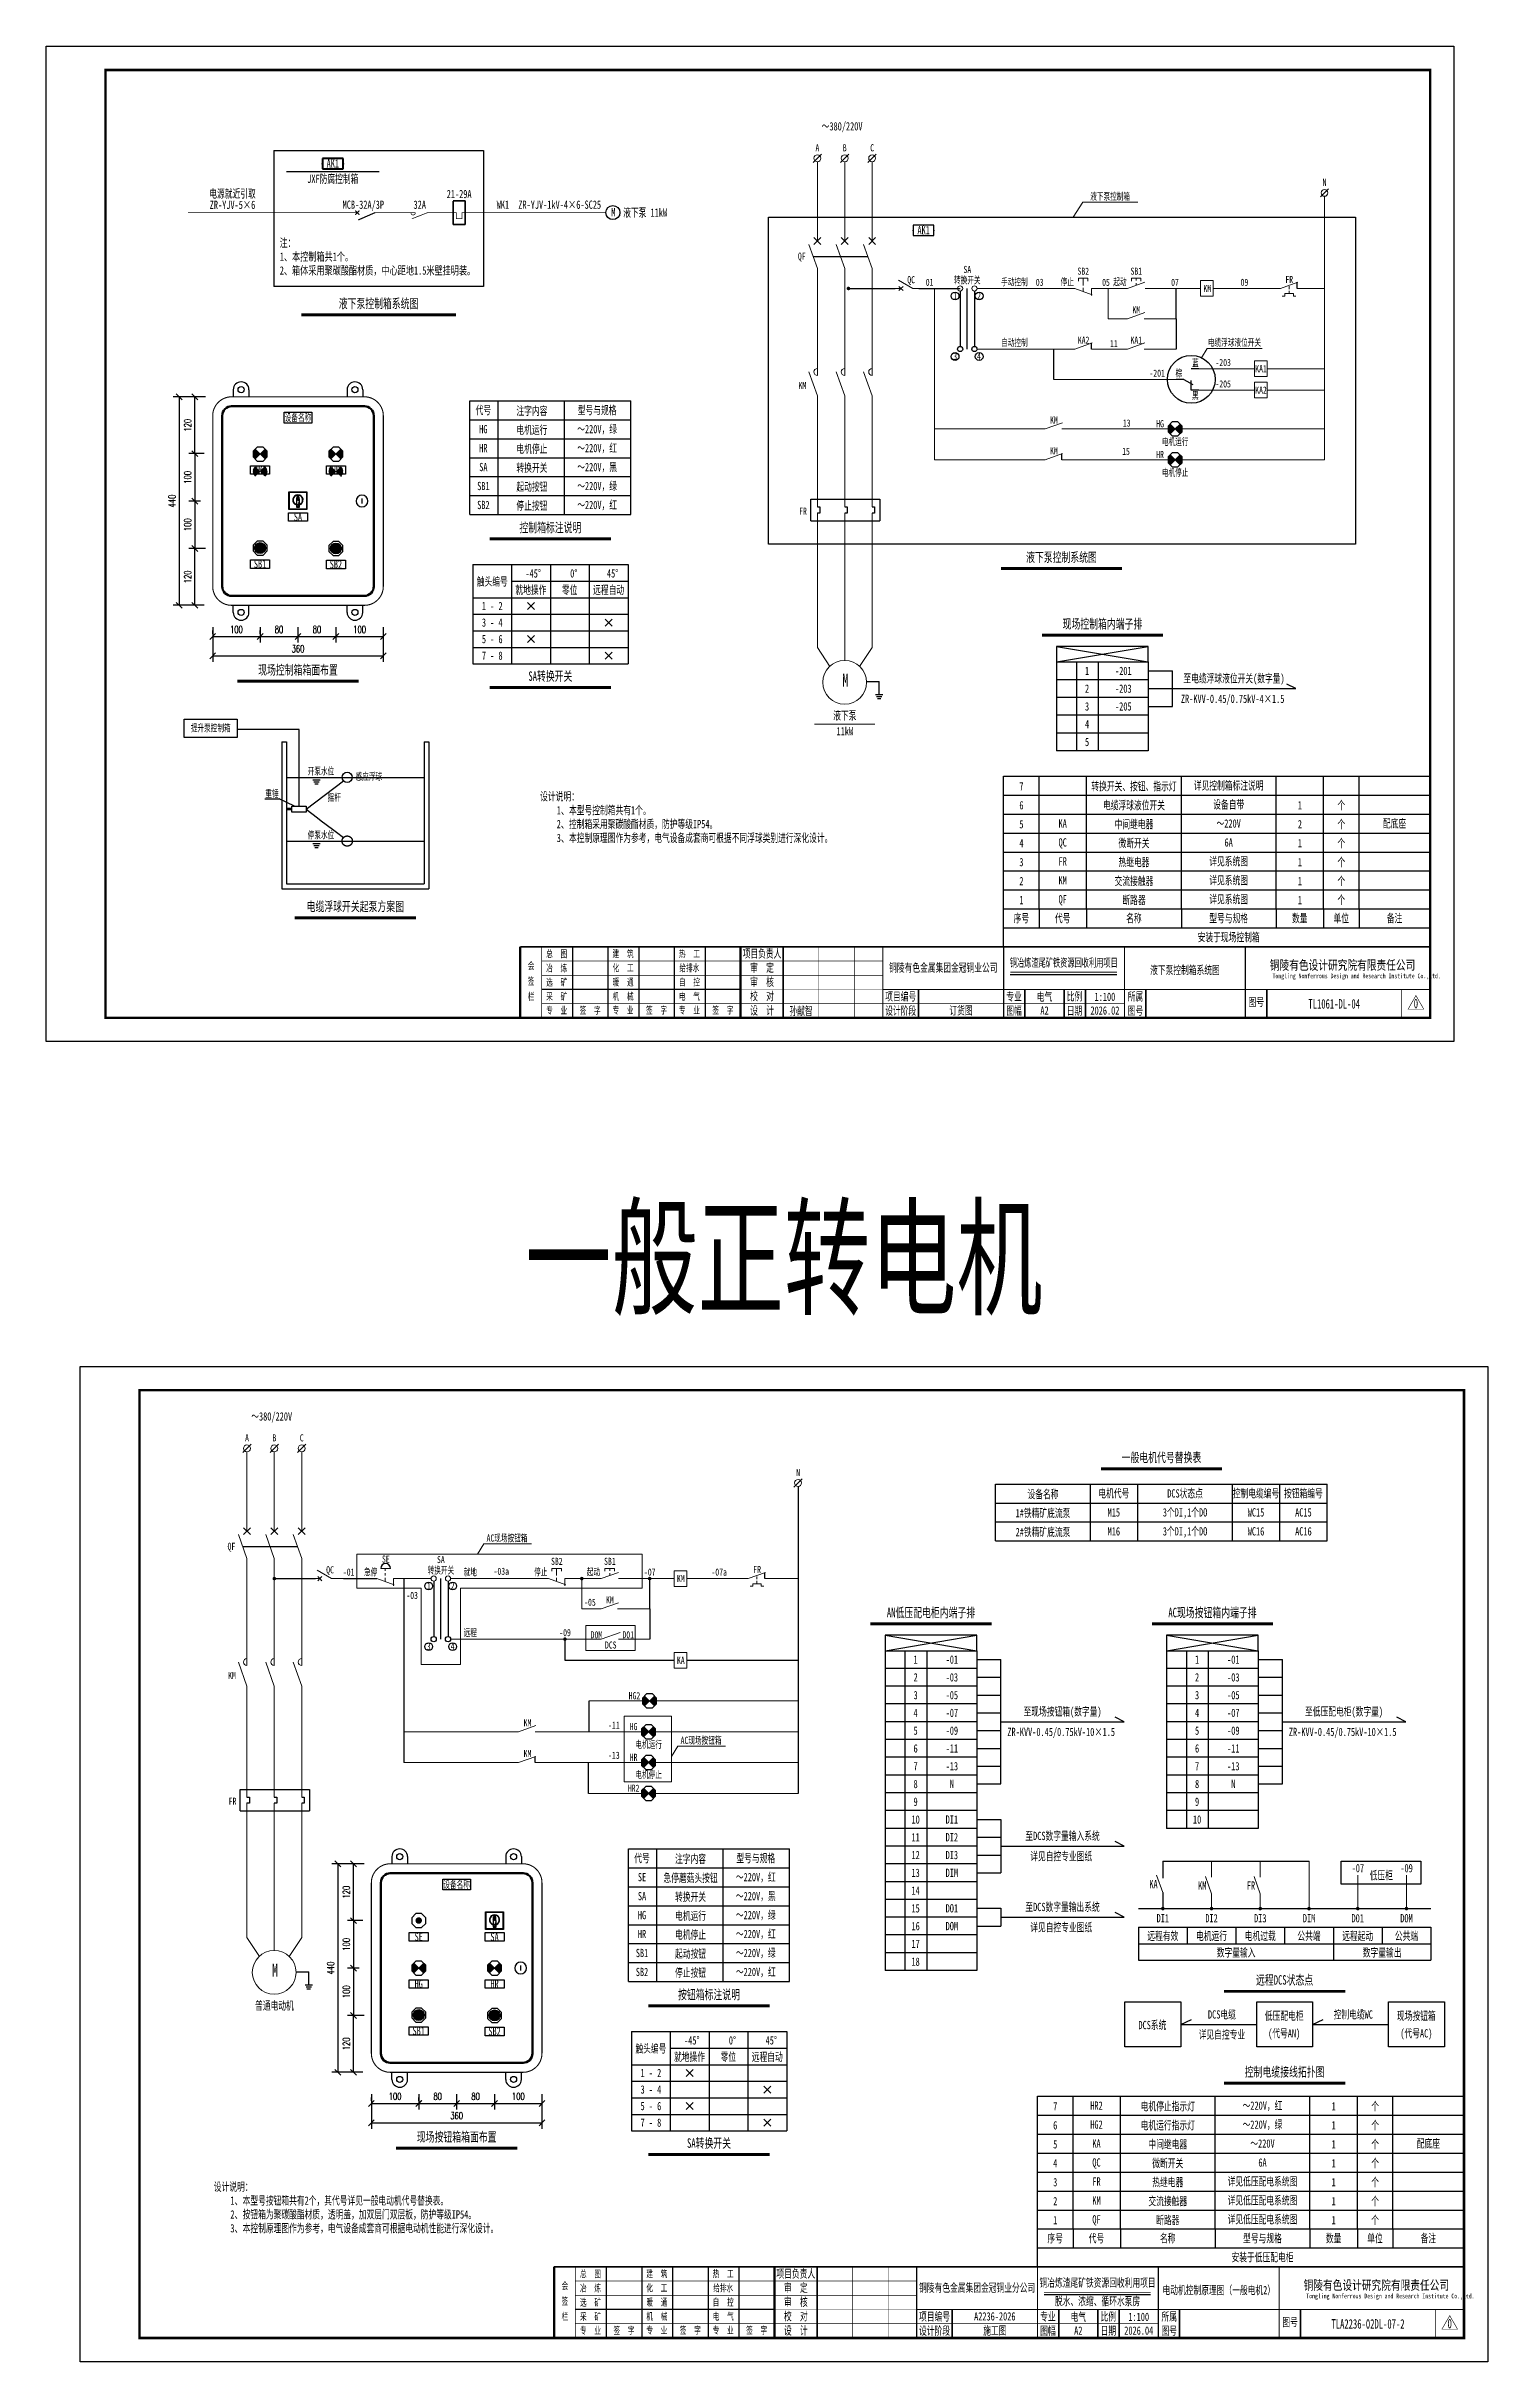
# Model space of a CAD drawing. Header units: millimetres. Extents: x 401220 to 2750366, y -101310 to 943175.
# Drawn here: x 1109105 to 1169932, y -44391 to 53312 of the extents above; entities that cross this region are included whole.
import ezdxf
from ezdxf.enums import TextEntityAlignment as Align

# ---------------------------------------------------------------- set-up
doc = ezdxf.new("R2010")
doc.units = ezdxf.units.MM
for name, pattern in [('DASHED', [0.75, 0.5, -0.25]), ('事故照明', [800, 600, 0, -200, 0]), ('常规', [20, 10, 0, 10])]:
    doc.linetypes.add(name, pattern=pattern)
for name, color, linetype, lineweight in [('01', 7, 'Continuous', 50), ('1轮廓实线层', 7, 'Continuous', 18), ('_0', 7, 'Continuous', 25), ('CAXA0层', 7, 'Continuous', 25), ('MX', 3, 'Continuous', 0), ('SW', 8, 'Continuous', 20), ('TEXT', 4, 'Continuous', 0)]:
    doc.layers.add(name, color=color, linetype=linetype, lineweight=lineweight)
for name, color, linetype in [('1', 7, 'Continuous'), ('4', 1, 'Continuous'), ('4虚线层', 6, 'DASHED'), ('D1', 4, 'Continuous'), ('动力平面导线层', 3, '常规'), ('动力平面设备层', 1, 'Continuous'), ('图框', 7, 'Continuous'), ('文字', 7, 'Continuous'), ('标注-照明', 7, 'Continuous'), ('照明平面导线层', 3, 'Continuous'), ('照明平面设备层', 1, 'Continuous'), ('电气-接地设计-接地线', 3, '接地线'), ('表格图框层', 7, 'Continuous'), ('高低压系统', 4, 'Continuous')]:
    doc.layers.add(name, color=color, linetype=linetype)
doc.styles.add('DIM_FONT', font='txt.shx', dxfattribs={"width": 0.7, "bigfont": 'hzdx.shx'})
doc.styles.add('HZ', font='simsun.ttf', dxfattribs={"width": 0.75})
doc.styles.add('标准', font='NSimSun.ttf', dxfattribs={"width": 0.667})
doc.linetypes.add('接地线', pattern='A,500,[136,EESLTYPE.shx,S=100,R=0,X=0,Y=0],500,-200,60,-200', length=1460)
doc.dimstyles.new('副本 DIM20', dxfattribs={"dimtxt": 300, "dimasz": 2, "dimexe": 250, "dimexo": 300, "dimgap": 150, "dimtad": 1, "dimdec": 0, "dimlfac": 0.05, "dimzin": 0, "dimdsep": 46, "dimtxsty": 'DIM_FONT', "dimblk1": '_DIMX', "dimblk2": '_DIMX', "dimsah": 1, "dimcen": 0, "dimclrd": 3, "dimclre": 3, "dimclrt": 7, "dimadec": 0, "dimazin": 0, "dimtfac": 1, "dimtdec": 0, "dimtix": 1, "dimtmove": 2, "dimatfit": 3, "dimldrblk": '_DIMX', "dimfxl": 250, "dimtolj": 1, "dimtzin": 0, "dimarcsym": 0})

msp = doc.modelspace()

# ---------------------------------------------------------------- texts
at = {"layer": 'SW', "color": 7, "linetype": 'Continuous', "lineweight": 25, "style": '标准', "width": 0.667}
for s, p in [('JXF防腐控制箱', (1121196.3, 47544.7)), ('AK1', (1121196.3, 48195.8)), ('电源就近引取', (1116962.8, 46920)), ('21-29A', (1126527.8, 46905.1)), ('ZR-YJV-5×6', (1116962.8, 46447)), ('MCB-32A/3P', (1122482.7, 46454.4)), ('32A', (1124864.7, 46454.4)), ('液下泵 11kW', (1134376.6, 46121.9)), ('孙献智', (1140956.9, 12432.5))]:
    msp.add_text(s, height=350, dxfattribs=at).set_placement(p, align=Align.CENTER)
for s, p in [('WK1', (1128111.3, 46454.5)), ('ZR-YJV-1kV-4×6-SC25', (1129024, 46454.5))]:
    msp.add_text(s, height=350, dxfattribs=at).set_placement(p)
at = {"layer": 'SW', "color": 1, "linetype": 'Continuous', "lineweight": 25, "style": '标准', "width": 0.667}
for s, p in [('M', (1133033.2, 46135.5)), ('订货图', (1147704.6, 12450.6))]:
    msp.add_text(s, height=350, dxfattribs=at).set_placement(p, align=Align.CENTER)
at = {"layer": 'SW', "color": 7, "linetype": 'ByBlock', "lineweight": 25, "style": '标准', "width": 0.667}
for s, height, p in [('AK1', 350, (1146128.7, 45381.2)), ('代号', 350, (1127549.3, 37783.5)), ('注字内容', 350, (1129597.3, 37752.6)), ('型号与规格', 350, (1132350.1, 37783.5)), ('设备名称', 300, (1119724.5, 37494.3)), ('HG', 350, (1127549.3, 36983.5)), ('电机运行', 350, (1129597.3, 36952.6)), ('～220V，绿', 350, (1132350.1, 36983.5)), ('HR', 350, (1127549.3, 36183.5)), ('电机停止', 350, (1129597.3, 36152.6)), ('～220V，红', 350, (1132350.1, 36183.5)), ('HG', 350, (1118126, 35265.1)), ('HR', 350, (1121326, 35265.1)), ('SA', 350, (1127549.3, 35383.5)), ('转换开关', 350, (1129597.3, 35352.6)), ('～220V，黑', 350, (1132350.1, 35383.5)), ('SB1', 350, (1127549.3, 34583.5)), ('起动按钮', 350, (1129597.3, 34552.6)), ('～220V，绿', 350, (1132350.1, 34583.5)), ('SA', 350, (1119724.6, 33280.6)), ('SB2', 350, (1127549.3, 33783.5)), ('停止按钮', 350, (1129597.3, 33752.6)), ('～220V，红', 350, (1132350.1, 33783.5)), ('SB1', 350, (1118126, 31296.1)), ('SB2', 350, (1121326, 31280.6)), ('触头编号', 350, (1127924.5, 30550.6)), ('就地操作', 350, (1129554.6, 30198)), ('-45°', 350, (1129650.7, 30896.2)), ('零位', 350, (1131194, 30198)), ('0°', 350, (1131365.3, 30896.2)), ('远程自动', 350, (1132833.4, 30198)), ('45°', 350, (1133004, 30896.2)), ('1 - 2', 350, (1127924.5, 29521.2)), ('3 - 4', 350, (1127924.5, 28823.1)), ('5 - 6', 350, (1127924.5, 28124.9)), ('7 - 8', 350, (1127924.5, 27426.7)), ('1', 350, (1153025.8, 26782.5)), ('-201', 350, (1154555.1, 26782.5)), ('至电缆浮球液位开关(数字量)', 350, (1159226.9, 26464.8)), ('3', 350, (1153025.8, 25282.9)), ('2', 350, (1153025.8, 26032.7)), ('-203', 350, (1154555.1, 26032.7)), ('-205', 350, (1154555.1, 25282.9)), ('ZR-KVV-0.45/0.75kV-4×1.5', 350, (1159169.9, 25604.8)), ('4', 350, (1153025.8, 24533.1)), ('5', 350, (1153025.8, 23783.3)), ('7', 350, (1150255.2, 21912.4)), ('转换开关、按钮、指示灯', 350, (1155005.2, 21912.4)), ('电缆浮球液位开关', 350, (1155005.2, 21112.4)), ('详见控制箱标注说明', 350, (1159001.3, 21943.3)), ('设备自带', 350, (1159001.3, 21143.3)), ('个', 350, (1163755.2, 21112.4)), ('5', 350, (1150255.2, 20312.4)), ('6', 350, (1150255.2, 21112.4)), ('KA', 350, (1151996.3, 20343.3)), ('中间继电器', 350, (1155005.2, 20312.4)), ('～220V', 350, (1159001.3, 20343.3)), ('2', 350, (1162005.2, 20312.4)), ('1', 350, (1162005.2, 21112.4)), ('个', 350, (1163755.2, 20312.4)), ('配底座', 350, (1166001.3, 20343.3)), ('4', 350, (1150255.2, 19512.4)), ('QC', 350, (1151996.3, 19543.3)), ('微断开关', 350, (1155005.2, 19512.4)), ('6A', 350, (1159001.3, 19543.3)), ('1', 350, (1162005.2, 19512.4)), ('个', 350, (1163755.2, 19512.4)), ('3', 350, (1150255.2, 18712.4)), ('FR', 350, (1151996.3, 18743.3)), ('热继电器', 350, (1155005.2, 18712.4)), ('详见系统图', 350, (1159001.3, 18743.3)), ('1', 350, (1162005.2, 18712.4)), ('个', 350, (1163755.2, 18712.4)), ('2', 350, (1150255.2, 17912.4)), ('KM', 350, (1151996.3, 17943.3)), ('交流接触器', 350, (1155005.2, 17912.4)), ('详见系统图', 350, (1159001.3, 17943.3)), ('1', 350, (1162005.2, 17912.4)), ('个', 350, (1163755.2, 17912.4)), ('序号', 350, (1150253.3, 16343.3)), ('1', 350, (1150255.2, 17112.4)), ('代号', 350, (1151996.3, 16343.3)), ('QF', 350, (1151996.3, 17143.3)), ('断路器', 350, (1155005.2, 17112.4)), ('名称', 350, (1155001.3, 16343.3)), ('详见系统图', 350, (1159001.3, 17143.3)), ('型号与规格', 350, (1159001.3, 16343.3)), ('数量', 350, (1162001.3, 16343.3)), ('1', 350, (1162005.2, 17112.4)), ('单位', 350, (1163751.3, 16343.3)), ('个', 350, (1163755.2, 17112.4)), ('备注', 350, (1166001.3, 16343.3)), ('安装于现场控制箱', 350, (1159001.3, 15543.3)), ('设备名称', 350, (1151164.6, -7957.5)), ('电机代号', 350, (1154155.8, -7926.6)), ('DCS状态点', 350, (1157160.8, -7926.6)), ('控制电缆编号', 350, (1160155.8, -7926.6)), ('按钮箱编号', 350, (1162155.8, -7926.6)), ('1#铁精矿底流泵', 350, (1151164.6, -8757.5)), ('M15', 350, (1154155.8, -8726.6)), ('3个DI,1个DO', 350, (1157160.8, -8726.6)), ('WC15', 350, (1160155.8, -8726.6)), ('AC15', 350, (1162155.8, -8726.6)), ('2#铁精矿底流泵', 350, (1151164.6, -9557.5)), ('M16', 350, (1154155.8, -9526.6)), ('3个DI,1个DO', 350, (1157160.8, -9526.6)), ('WC16', 350, (1160155.8, -9526.6)), ('AC16', 350, (1162155.8, -9526.6)), ('1', 350, (1145790.4, -14937.9)), ('-01', 350, (1147319.7, -14937.9)), ('1', 350, (1157668.3, -14937.9)), ('-01', 350, (1159197.6, -14937.9)), ('2', 350, (1145790.4, -15687.7)), ('-03', 350, (1147319.7, -15687.7)), ('2', 350, (1157668.3, -15687.7)), ('-03', 350, (1159197.6, -15687.7)), ('3', 350, (1145790.4, -16437.5)), ('-05', 350, (1147319.7, -16437.5)), ('3', 350, (1157668.3, -16437.5)), ('-05', 350, (1159197.6, -16437.5)), ('4', 350, (1145790.4, -17187.3)), ('-07', 350, (1147319.7, -17187.3)), ('至现场按钮箱(数字量)', 350, (1151991.4, -17130.1)), ('4', 350, (1157668.3, -17187.3)), ('-07', 350, (1159197.6, -17187.3)), ('至低压配电柜(数字量)', 350, (1163869.4, -17130.1)), ('5', 350, (1145790.4, -17937.1)), ('6', 350, (1145790.4, -18686.9)), ('-09', 350, (1147319.7, -17937.1)), ('-11', 350, (1147319.7, -18686.9)), ('ZR-KVV-0.45/0.75kV-10×1.5', 350, (1151934.5, -17990)), ('5', 350, (1157668.3, -17937.1)), ('6', 350, (1157668.3, -18686.9)), ('-09', 350, (1159197.6, -17937.1)), ('-11', 350, (1159197.6, -18686.9)), ('ZR-KVV-0.45/0.75kV-10×1.5', 350, (1163812.4, -17990)), ('7', 350, (1145790.4, -19436.7)), ('-13', 350, (1147319.7, -19436.7)), ('7', 350, (1157668.3, -19436.7)), ('-13', 350, (1159197.6, -19436.7)), ('8', 350, (1145790.4, -20186.5)), ('N', 350, (1147319.7, -20186.5)), ('8', 350, (1157668.3, -20186.5)), ('N', 350, (1159197.6, -20186.5)), ('10', 350, (1145790.4, -21686.1)), ('9', 350, (1145790.4, -20936.3)), ('DI1', 350, (1147319.7, -21686.1)), ('10', 350, (1157668.3, -21686.1)), ('9', 350, (1157668.3, -20936.3)), ('11', 350, (1145790.4, -22435.9)), ('DI2', 350, (1147319.7, -22435.9)), ('至DCS数字量输入系统', 350, (1151991.4, -22378.7)), ('代号', 350, (1134244.5, -23319.1)), ('注字内容', 350, (1136292.5, -23350.1)), ('型号与规格', 350, (1139045.3, -23319.1)), ('12', 350, (1145790.4, -23185.7)), ('DI3', 350, (1147319.7, -23185.7)), ('详见自控专业图纸', 350, (1151934.5, -23238.6)), ('-07', 350, (1164453.4, -23738.9)), ('-09', 350, (1166509.9, -23738.9)), ('设备名称', 300, (1126419.7, -24408.3)), ('SE', 350, (1134244.5, -24119.1)), ('急停蘑菇头按钮', 350, (1136292.5, -24150.1)), ('～220V，红', 350, (1139045.3, -24119.1)), ('13', 350, (1145790.4, -23935.5)), ('14', 350, (1145790.4, -24685.3)), ('DIM', 350, (1147319.7, -23935.5)), ('低压柜', 350, (1165442.1, -24044.8)), ('SA', 350, (1134244.5, -24919.1)), ('HG', 350, (1134244.5, -25719.1)), ('转换开关', 350, (1136292.5, -24950.1)), ('电机运行', 350, (1136292.5, -25750.1)), ('～220V，黑', 350, (1139045.3, -24919.1)), ('～220V，绿', 350, (1139045.3, -25719.1)), ('15', 350, (1145790.4, -25435.1)), ('DO1', 350, (1147319.7, -25435.1)), ('至DCS数字量输出系统', 350, (1151991.4, -25377.9)), ('SE', 350, (1124821.2, -26637.5)), ('SA', 350, (1128021.2, -26637.5)), ('HR', 350, (1134244.5, -26519.1)), ('电机停止', 350, (1136292.5, -26550.1)), ('～220V，红', 350, (1139045.3, -26519.1)), ('16', 350, (1145790.4, -26184.9)), ('DOM', 350, (1147319.7, -26184.9)), ('详见自控专业图纸', 350, (1151934.5, -26237.8)), ('远程有效', 350, (1156222.3, -26601.1)), ('DI1', 350, (1156222.3, -25852.7)), ('电机运行', 350, (1158278.8, -26601.1)), ('DI2', 350, (1158278.8, -25852.7)), ('电机过载', 350, (1160335.3, -26601.1)), ('DI3', 350, (1160335.3, -25852.7)), ('公共端', 350, (1162391.8, -26601.1)), ('DIM', 350, (1162391.8, -25852.7)), ('远程起动', 350, (1164448.3, -26601.1)), ('D01', 350, (1164448.3, -25852.7)), ('公共端', 350, (1166504.8, -26601.1)), ('DOM', 350, (1166504.8, -25852.7)), ('SB1', 350, (1134244.5, -27319.1)), ('起动按钮', 350, (1136292.5, -27350.1)), ('～220V，绿', 350, (1139045.3, -27319.1)), ('17', 350, (1145790.4, -26934.7)), ('18', 350, (1145790.4, -27684.5)), ('数字量输入', 350, (1159315.1, -27299.3)), ('数字量输出', 350, (1165476, -27299.3)), ('HG', 350, (1124821.2, -28622)), ('HR', 350, (1128021.2, -28622)), ('SB2', 350, (1134244.5, -28119.1)), ('停止按钮', 350, (1136292.5, -28150.1)), ('～220V，红', 350, (1139045.3, -28119.1)), ('SB1', 350, (1124821.2, -30606.5)), ('SB2', 350, (1128021.2, -30622)), ('触头编号', 350, (1134619.6, -31352.1)), ('-45°', 350, (1136345.9, -31006.4)), ('0°', 350, (1138060.5, -31006.4)), ('45°', 350, (1139699.2, -31006.4)), ('1 - 2', 350, (1134619.6, -32381.4)), ('就地操作', 350, (1136249.8, -31704.6)), ('零位', 350, (1137889.2, -31704.6)), ('远程自动', 350, (1139528.6, -31704.6)), ('3 - 4', 350, (1134619.6, -33079.6)), ('5 - 6', 350, (1134619.6, -33777.7)), ('7 - 8', 350, (1134619.6, -34475.9)), ('7', 350, (1151682.2, -33790.6)), ('HR2', 350, (1153423.4, -33759.7)), ('电机停止指示灯', 350, (1156432.2, -33790.6)), ('电机运行指示灯', 350, (1156432.2, -34590.6)), ('～220V，红', 350, (1160428.4, -33759.7)), ('～220V，绿', 350, (1160428.4, -34559.7)), ('1', 350, (1163432.2, -33790.6)), ('个', 350, (1165182.2, -33790.6)), ('个', 350, (1165182.2, -34590.6)), ('5', 350, (1151682.2, -35390.6)), ('6', 350, (1151682.2, -34590.6)), ('HG2', 350, (1153423.4, -34559.7)), ('KA', 350, (1153423.4, -35359.7)), ('中间继电器', 350, (1156432.2, -35390.6)), ('～220V', 350, (1160428.4, -35359.7)), ('1', 350, (1163432.2, -34590.6)), ('1', 350, (1163432.2, -35390.6)), ('个', 350, (1165182.2, -35390.6)), ('配底座', 350, (1167428.4, -35359.7)), ('4', 350, (1151682.2, -36190.6)), ('QC', 350, (1153423.4, -36159.7)), ('微断开关', 350, (1156432.2, -36190.6)), ('6A', 350, (1160428.4, -36159.7)), ('1', 350, (1163432.2, -36190.6)), ('个', 350, (1165182.2, -36190.6)), ('3', 350, (1151682.2, -36990.6)), ('FR', 350, (1153423.4, -36959.7)), ('热继电器', 350, (1156432.2, -36990.6)), ('详见低压配电系统图', 350, (1160428.4, -36959.7)), ('1', 350, (1163432.2, -36990.6)), ('个', 350, (1165182.2, -36990.6)), ('2', 350, (1151682.2, -37790.6)), ('KM', 350, (1153423.4, -37759.7)), ('交流接触器', 350, (1156432.2, -37790.6)), ('详见低压配电系统图', 350, (1160428.4, -37759.7)), ('1', 350, (1163432.2, -37790.6)), ('个', 350, (1165182.2, -37790.6)), ('序号', 350, (1151680.4, -39359.7)), ('1', 350, (1151682.2, -38590.6)), ('代号', 350, (1153423.4, -39359.7)), ('QF', 350, (1153423.4, -38559.7)), ('断路器', 350, (1156432.2, -38590.6)), ('名称', 350, (1156428.4, -39359.7)), ('详见低压配电系统图', 350, (1160428.4, -38559.7)), ('型号与规格', 350, (1160428.4, -39359.7)), ('数量', 350, (1163428.4, -39359.7)), ('1', 350, (1163432.2, -38590.6)), ('单位', 350, (1165178.4, -39359.7)), ('个', 350, (1165182.2, -38590.6)), ('备注', 350, (1167428.4, -39359.7)), ('安装于低压配电柜', 350, (1160428.4, -40159.7))]:
    msp.add_text(s, height=height, dxfattribs=at).set_placement(p, align=Align.CENTER)
at = {"layer": 'SW', "color": 2, "linetype": 'Continuous', "lineweight": 25, "style": '标准', "width": 0.667}
msp.add_text('液下泵控制箱系统图', height=400, dxfattribs=at).set_placement((1123127.6, 42262), align=Align.CENTER)
at = {"layer": 'SW', "color": 2, "linetype": 'ByBlock', "lineweight": 25, "style": '标准', "width": 0.667}
for s, p in [('控制箱标注说明', (1130377.8, 32805.8)), ('液下泵控制系统图', (1151946.5, 31554.5)), ('现场控制箱箱面布置', (1119727.3, 26799.9)), ('SA转换开关', (1130377.8, 26536.5)), ('电缆浮球开关起泵方案图', (1122144.8, 16818.3)), ('一般电机代号替换表', (1156164.4, -6434.5)), ('AN低压配电柜内端子排', (1146439.5, -12978.7)), ('远程DCS状态点', (1161362.8, -28481.8)), ('按钮箱标注说明', (1137073, -29096.8)), ('控制电缆接线拓扑图', (1161362.8, -32360.7)), ('现场按钮箱箱面布置', (1126422.5, -35102.7)), ('SA转换开关', (1137073, -35366.1))]:
    msp.add_text(s, height=400, dxfattribs=at).set_placement(p, align=Align.CENTER)
at = {"layer": 'SW', "color": 3, "linetype": 'ByBlock', "lineweight": 25, "style": '标准', "width": 0.667}
for s, p in [('现场控制箱内端子排', (1153675, 28741.6)), ('AC现场按钮箱内端子排', (1158317.5, -12978.7))]:
    msp.add_text(s, height=400, dxfattribs=at).set_placement(p, align=Align.CENTER)
at = {"layer": 'SW', "color": 4, "linetype": 'ByBlock', "lineweight": 25, "style": '标准', "width": 0.667}
for s, height, p in [('液下泵', 350, (1142804.5, 24899.7)), ('11kW', 350, (1142804.5, 24236.1)), ('一般正转电机', 4000, (1140232.2, 189.7)), ('普通电动机', 350, (1118733.2, -29539.6)), ('DCS系统', 350, (1155782, -30359.9)), ('DCS电缆', 350, (1158716.8, -29913.4)), ('低压配电柜', 350, (1161344.7, -29971.6)), ('控制电缆WC', 350, (1164258, -29913.4)), ('现场按钮箱', 350, (1166921.5, -29971.6)), ('详见自控专业', 350, (1158716.8, -30762.1)), ('(代号AN)', 350, (1161344.7, -30710.5)), ('(代号AC)', 350, (1166921.5, -30710.5))]:
    msp.add_text(s, height=height, dxfattribs=at).set_placement(p, align=Align.CENTER)
at = {"layer": 'SW', "color": 4, "linetype": 'Continuous', "lineweight": 25, "style": '标准'}
for s, height, width, p in [('铜陵有色金属集团金冠铜业公司', 350, 0.667, (1146959, 14258.3)), ('铜冶炼渣尾矿铁资源回收利用项目', 350, 0.62, (1152042.7, 14469.8)), ('液下泵控制箱系统图', 350, 0.667, (1157156.1, 14157.5)), ('电气', 350, 0.667, (1151229.3, 13030.3)), ('A2', 350, 0.667, (1151229.3, 12450.6)), ('2026.02', 350, 0.667, (1153779.3, 12450.6)), ('1:100', 350, 0.667, (1153779.3, 13030.3)), ('TL1061-DL-04', 400, 0.667, (1163454.5, 12707.1)), ('0', 400, 0.667, (1166902.9, 12718.6)), ('铜冶炼渣尾矿铁资源回收利用项目', 350, 0.667, (1153469.7, -41233.2)), ('铜陵有色金属集团金冠铜业分公司', 350, 0.667, (1148386.1, -41444.7)), ('脱水、浓缩、循环水泵房', 350, 0.667, (1153469.7, -42014.4)), ('电动机控制原理图（一般电机2）', 350, 0.667, (1158583.1, -41545.5)), ('A2236-2026', 350, 0.667, (1149131.6, -42652)), ('施工图', 350, 0.667, (1149131.6, -43252.4)), ('电气', 350, 0.667, (1152656.4, -42672.7)), ('A2', 350, 0.667, (1152656.4, -43252.4)), ('2026.04', 350, 0.667, (1155206.4, -43252.4)), ('1:100', 350, 0.667, (1155206.4, -42672.7)), ('TLA2236-02DL-07-2', 400, 0.667, (1164881.5, -42995.9)), ('0', 400, 0.667, (1168330, -42984.4))]:
    msp.add_text(s, height=height, dxfattribs=dict(at, width=width)).set_placement(p, align=Align.CENTER)
at = {"layer": 'SW', "color": 7, "linetype": 'ByBlock', "lineweight": 25, "style": '标准', "width": 0.667}
for s, p in [('KA', (1156004.8, -24234.5)), ('KM', (1158061.3, -24298.3)), ('FR', (1160117.8, -24298.3))]:
    msp.add_text(s, height=350, dxfattribs=at).set_placement(p, align=Align.MIDDLE_RIGHT)
at = {"layer": 'SW', "color": 0, "linetype": 'Continuous', "lineweight": 25, "insert": (1118957.4, 45194.3), "char_height": 350, "width": 8834.871, "attachment_point": 1, "style": '标准'}
msp.add_mtext('注：\\P{\\fNSimSun|b0|i0|c134|p34;\\W0.7;1、本控制箱共1个。\\P2、箱体采用聚碳酸酯材质，中心距地1.5米壁挂明装。}', dxfattribs=at)
at = {"layer": 'SW', "color": 0, "linetype": 'ByBlock', "lineweight": 25, "char_height": 350, "attachment_point": 1, "style": '标准'}
for s, insert, width in [('设计说明：\\P{\\W0.7;    1、\\W0.667;\\C7;本型号控制箱共有1个。\\P\\W0.7;\\C0;    2、\\W0.667;\\C7;控制箱采用聚碳酸酯材质，防护等级IP54。\\P\\W0.7;\\C0;    3、\\W0.667;\\C7;本控制原理图作为参考，电气设备成套商可根据不同浮球类别进行深化设计。}', (1129945.7, 21834.3), 23102.543), ('设计说明：\\P{\\W0.7;    1、\\W0.667;\\C7;本型号按钮箱共有2个，其代号详见一般电动机代号替换表。\\P\\W0.7;\\C0;    2、\\W0.667;\\C7;按钮箱为聚碳酸酯材质，透明盖，加双层门双层板，防护等级IP54。\\P\\W0.7;\\C0;    3、\\W0.667;\\C7;本控制原理图作为参考，电气设备成套商可根据电动机性能进行深化设计。}', (1116172.6, -36834.2), 15549.537)]:
    msp.add_mtext(s, dxfattribs=dict(at, insert=insert, width=width))
at = {"layer": 'TEXT', "color": 7, "linetype": 'ByBlock', "ltscale": 100, "style": '标准', "width": 0.667}
for s, height, p in [('～380/220V', 350, (1142688, 49762.4)), ('A', 300, (1141646.2, 48881.9)), ('B', 300, (1142801, 48881.9)), ('C', 300, (1143955.9, 48881.9)), ('N', 300, (1163047.6, 47422.2)), ('QF', 300, (1140986.9, 44303.8)), ('SA', 300, (1147972.1, 43744.8)), ('SB2', 300, (1152866.3, 43673.5)), ('SB1', 300, (1155104.3, 43673.5)), ('QC', 300, (1145602.7, 43313.5)), ('转换开关', 300, (1147972.1, 43295.8)), ('手动控制', 300, (1149960.8, 43219.3)), ('停止', 300, (1152188.8, 43224)), ('起动', 300, (1154412.1, 43224)), ('KM', 300, (1158097.8, 42942.8)), ('FR', 300, (1161557.6, 43322.5)), ('1', 300, (1147461.7, 42638.7)), ('2', 300, (1148466.7, 42638.7)), ('KM', 300, (1155104.3, 42044.4)), ('KA2', 300, (1152880.9, 40766.3)), ('KA1', 300, (1155104.3, 40766.3)), ('3', 300, (1147461.7, 40082.4)), ('4', 300, (1148466.7, 40082.4)), ('自动控制', 300, (1149960.8, 40663.1)), ('蓝', 300, (1157593.8, 39801.8)), ('KM', 300, (1141012.6, 38852.8)), ('棕', 300, (1156900.3, 39371.2)), ('KA1', 300, (1160367.2, 39558.3)), ('黑', 300, (1157593.8, 38424)), ('KA2', 300, (1160367.2, 38656.4)), ('KM', 300, (1151626.4, 37394.1)), ('HG', 300, (1156105.8, 37237)), ('KM', 300, (1151626.3, 36094.1)), ('HR', 300, (1156105.8, 35937)), ('电机运行', 300, (1156742, 36476.4)), ('电机停止', 300, (1156742, 35176.4)), ('FR', 300, (1141037, 33548)), ('M', 550, (1142825.9, 26288.9)), ('～380/220V', 350, (1118616.7, -4676.9)), ('A', 300, (1117574.9, -5557.4)), ('B', 300, (1118729.7, -5557.4)), ('C', 300, (1119884.6, -5557.4)), ('N', 300, (1140831.8, -7017.1)), ('QF', 300, (1116915.5, -10135.5)), ('SE', 300, (1123432.9, -10672.8)), ('SA', 300, (1125756.3, -10694.5)), ('SB2', 300, (1130650.5, -10765.8)), ('SB1', 300, (1132888.5, -10765.8)), ('QC', 300, (1121078.8, -11125.8)), ('1', 300, (1125245.9, -11800.7)), ('转换开关', 300, (1125756.3, -11143.6)), ('2', 300, (1126250.9, -11800.7)), ('就地', 300, (1126997.1, -11220)), ('停止', 300, (1129973, -11215.3)), ('起动', 300, (1132196.3, -11215.3)), ('KM', 300, (1135882, -11496.5)), ('FR', 300, (1139104, -11116.8)), ('KM', 300, (1132888.5, -12394.9)), ('远程', 300, (1126997.1, -13776.3)), ('D0M', 300, (1132320.3, -13866.7)), ('D01', 300, (1133664.1, -13866.7)), ('3', 300, (1125245.9, -14356.9)), ('4', 300, (1126250.9, -14356.9)), ('KA', 300, (1135882, -14944.3)), ('KM', 300, (1116941.3, -15586.5)), ('HG2', 300, (1133926.4, -16438.4)), ('KM', 300, (1129410.5, -17581.3)), ('HG', 300, (1133890, -17738.4)), ('电机运行', 300, (1134526.2, -18499.1)), ('KM', 300, (1129410.5, -18881.3)), ('HR', 300, (1133890, -19038.4)), ('电机停止', 300, (1134526.2, -19768.6)), ('HR2', 300, (1133890, -20338.4)), ('FR', 300, (1116965.7, -20891.3)), ('M', 550, (1118754.6, -28150.4))]:
    msp.add_text(s, height=height, dxfattribs=at).set_placement(p, align=Align.CENTER)
at = {"layer": 'TEXT', "color": 4, "linetype": 'ByBlock', "ltscale": 100, "style": '标准', "width": 0.667}
for s, p in [('液下泵控制箱', (1153999.6, 46830.4)), ('提升泵控制箱', (1116043, 24398.4)), ('DCS', (1132925.1, -14299.4))]:
    msp.add_text(s, height=300, dxfattribs=at).set_placement(p, align=Align.CENTER)
at = {"layer": 'TEXT', "color": 2, "linetype": 'ByBlock', "ltscale": 100, "style": '标准', "width": 0.667}
for s, p in [('01', (1146381.8, 43205.1)), ('03', (1151025.3, 43205.1)), ('05', (1153824.5, 43205.1)), ('07', (1156736.4, 43205.1)), ('09', (1159667.4, 43205.1)), ('11', (1154160.3, 40620.5)), ('-203', (1158769.9, 39819.3)), ('-201', (1155984.6, 39369.4)), ('-205', (1158769.9, 38917.3)), ('13', (1154698.8, 37265.5)), ('15', (1154668.7, 36070.8)), ('开泵水位', (1120695.7, 22575)), ('停泵水位', (1120695.7, 19886)), ('-01', (1121865.7, -11219.6)), ('-03a', (1128304.8, -11186.2)), ('-07', (1134571.1, -11219.6)), ('-07a', (1137500.5, -11219.6)), ('-03', (1124543.9, -12203.7)), ('-05', (1132047.8, -12492.4)), ('-09', (1130996.8, -13775.8)), ('-11', (1133058.7, -17678.9)), ('-13', (1133058.7, -18950.4))]:
    msp.add_text(s, height=300, dxfattribs=at).set_placement(p, align=Align.CENTER)
at = {"layer": 'TEXT', "color": 6, "linetype": 'ByBlock', "ltscale": 100, "style": '标准', "width": 0.667}
for s, p in [('电缆浮球液位开关', (1159245.2, 40668)), ('AC现场按钮箱', (1128548.2, -9783.6)), ('AC现场按钮箱', (1136735.7, -18319.9))]:
    msp.add_text(s, height=300, dxfattribs=at).set_placement(p, align=Align.CENTER)
at = {"layer": 'TEXT', "color": 0, "linetype": 'ByBlock', "ltscale": 100, "style": '标准', "width": 0.667}
for s, p in [('感应浮球', (1122714.6, 22350.5)), ('重锤', (1118631.7, 21631.1)), ('摇杆', (1121259.5, 21465.3))]:
    msp.add_text(s, height=300, dxfattribs=at).set_placement(p, align=Align.CENTER)
at = {"layer": 'TEXT', "color": 1, "linetype": 'ByBlock', "ltscale": 100, "style": '标准', "width": 0.667}
msp.add_text('急停', height=300, dxfattribs=at).set_placement((1122797.8, -11215.3), align=Align.CENTER)

# ---------------------------------------------------------------- blocks, each defined once
blk = doc.blocks.new('HHG')
at = {"layer": '01', "color": 3, "lineweight": 30}
for p, q in [((320, 0), (0, 0)), ((320, 0), (708, -224)), ((959, 450), (640, 450)), ((640, -452), (640, -42)), ((959, -452), (640, -452))]:
    blk.add_line(p, q, dxfattribs=at)
blk = doc.blocks.new('*U31')
at = {"layer": '1轮廓实线层'}
for p, q in [((0, 5), (-3.5, 11.06)), ((0, 10), (-0.88, 10.88)), ((0, 10), (-0.88, 9.12)), ((0, 15), (0, 10)), ((0, 10), (0.88, 10.88)), ((0, 10), (0.88, 9.12)), ((0, 5), (0, 0))]:
    blk.add_line(p, q, dxfattribs=at)
blk = doc.blocks.new('PLA1')
at = {"color": 0, "linetype": 'ByBlock', "lineweight": -2}
for p, q in [((-500, 500), (-500, 0)), ((500, 500), (-500, 500)), ((-500, 0), (500, 0)), ((500, 0), (500, 500))]:
    blk.add_line(p, q, dxfattribs=at)
for p in [(-500, 250), (0, 500), (0, 0), (500, 250)]:
    blk.add_point(p, dxfattribs=at)
blk = doc.blocks.new('_Oblique')
at = {"color": 0, "linetype": 'ByBlock', "lineweight": -2}
blk.add_line((-0.5, -0.5), (0.5, 0.5), dxfattribs=at)
blk = doc.blocks.new('*D156')
at = {"layer": '1', "color": 3, "linetype": 'ByBlock', "lineweight": -2, "transparency": 16777216}
for p, q in [((1115446, 38523), (1114459, 38523)), ((1114709, 38523), (1114709, 29723)), ((1115446, 29723), (1114459, 29723))]:
    blk.add_line(p, q, dxfattribs=at)
at = {"layer": 'Defpoints', "color": 0, "linetype": 'ByBlock', "transparency": 16777216}
for p in [(1115746, 38523), (1114709, 29723), (1115746, 29723)]:
    blk.add_point(p, dxfattribs=at)
at = {"layer": '1', "color": 3, "linetype": 'ByBlock', "lineweight": -2, "transparency": 16777216, "xscale": 250, "yscale": 250, "zscale": 250}
for p, rotation in [((1114709, 38523), 90), ((1114709, 29723), 270)]:
    blk.add_blockref('_Oblique', p, dxfattribs=dict(at, rotation=rotation))
at = {"layer": '1', "color": 7, "linetype": 'ByBlock', "transparency": 16777216, "insert": (1114409, 34123), "char_height": 300, "attachment_point": 5, "rotation": 90, "style": 'DIM_FONT'}
blk.add_mtext('\\A1;440', dxfattribs=at)
blk = doc.blocks.new('_DIMX')
blk.add_line((-150, 0), (150, 0))
at = {"const_width": 50}
blk.add_lwpolyline([(-70, -70), (70, 70)], dxfattribs=at)
blk = doc.blocks.new('*D157')
at = {"layer": '1', "color": 3, "linetype": 'ByBlock', "lineweight": -2, "transparency": 16777216}
for p, q in [((1115827, 32123), (1115123, 32123)), ((1115373, 29723), (1115373, 32123)), ((1115769, 29723), (1115123, 29723))]:
    blk.add_line(p, q, dxfattribs=at)
at = {"layer": 'Defpoints', "color": 0, "linetype": 'ByBlock', "transparency": 16777216}
for p in [(1115373, 32123), (1116127, 32123), (1116069, 29723)]:
    blk.add_point(p, dxfattribs=at)
at = {"layer": '1', "color": 3, "linetype": 'ByBlock', "lineweight": -2, "transparency": 16777216, "xscale": 250, "yscale": 250, "zscale": 250}
for p, rotation in [((1115373, 32123), 90), ((1115373, 29723), 270)]:
    blk.add_blockref('_Oblique', p, dxfattribs=dict(at, rotation=rotation))
at = {"layer": '1', "color": 7, "linetype": 'ByBlock', "transparency": 16777216, "insert": (1115073, 30923), "char_height": 300, "attachment_point": 5, "rotation": 90, "style": 'DIM_FONT'}
blk.add_mtext('\\A1;120', dxfattribs=at)
blk = doc.blocks.new('*D158')
at = {"layer": '1', "color": 3, "linetype": 'ByBlock', "lineweight": -2, "transparency": 16777216}
for p, q in [((1115552, 34123), (1115123, 34123)), ((1115373, 34123), (1115373, 32123)), ((1115614, 32123), (1115123, 32123))]:
    blk.add_line(p, q, dxfattribs=at)
at = {"layer": 'Defpoints', "color": 0, "linetype": 'ByBlock', "transparency": 16777216}
for p in [(1115852, 34123), (1115373, 32123), (1115914, 32123)]:
    blk.add_point(p, dxfattribs=at)
at = {"layer": '1', "color": 3, "linetype": 'ByBlock', "lineweight": -2, "transparency": 16777216, "xscale": 250, "yscale": 250, "zscale": 250}
for p, rotation in [((1115373, 34123), 90), ((1115373, 32123), 270)]:
    blk.add_blockref('_Oblique', p, dxfattribs=dict(at, rotation=rotation))
at = {"layer": '1', "color": 7, "linetype": 'ByBlock', "transparency": 16777216, "insert": (1115073, 33123), "char_height": 300, "attachment_point": 5, "rotation": 90, "style": 'DIM_FONT'}
blk.add_mtext('\\A1;100', dxfattribs=at)
blk = doc.blocks.new('*D159')
at = {"layer": '1', "color": 3, "linetype": 'ByBlock', "lineweight": -2, "transparency": 16777216}
for p, q in [((1115552, 36123), (1115123, 36123)), ((1115373, 36123), (1115373, 34123)), ((1115614, 34123), (1115123, 34123))]:
    blk.add_line(p, q, dxfattribs=at)
at = {"layer": 'Defpoints', "color": 0, "linetype": 'ByBlock', "transparency": 16777216}
for p in [(1115852, 36123), (1115373, 34123), (1115914, 34123)]:
    blk.add_point(p, dxfattribs=at)
at = {"layer": '1', "color": 3, "linetype": 'ByBlock', "lineweight": -2, "transparency": 16777216, "xscale": 250, "yscale": 250, "zscale": 250}
for p, rotation in [((1115373, 36123), 90), ((1115373, 34123), 270)]:
    blk.add_blockref('_Oblique', p, dxfattribs=dict(at, rotation=rotation))
at = {"layer": '1', "color": 7, "linetype": 'ByBlock', "transparency": 16777216, "insert": (1115073, 35123), "char_height": 300, "attachment_point": 5, "rotation": 90, "style": 'DIM_FONT'}
blk.add_mtext('\\A1;100', dxfattribs=at)
blk = doc.blocks.new('*D160')
at = {"layer": '1', "color": 3, "linetype": 'ByBlock', "lineweight": -2, "transparency": 16777216}
for p, q in [((1115827, 38523), (1115123, 38523)), ((1115373, 36123), (1115373, 38523)), ((1115769, 36123), (1115123, 36123))]:
    blk.add_line(p, q, dxfattribs=at)
at = {"layer": 'Defpoints', "color": 0, "linetype": 'ByBlock', "transparency": 16777216}
for p in [(1115373, 38523), (1116127, 38523), (1116069, 36123)]:
    blk.add_point(p, dxfattribs=at)
at = {"layer": '1', "color": 3, "linetype": 'ByBlock', "lineweight": -2, "transparency": 16777216, "xscale": 250, "yscale": 250, "zscale": 250}
for p, rotation in [((1115373, 38523), 90), ((1115373, 36123), 270)]:
    blk.add_blockref('_Oblique', p, dxfattribs=dict(at, rotation=rotation))
at = {"layer": '1', "color": 7, "linetype": 'ByBlock', "transparency": 16777216, "insert": (1115073, 37323), "char_height": 300, "attachment_point": 5, "rotation": 90, "style": 'DIM_FONT'}
blk.add_mtext('\\A1;120', dxfattribs=at)
blk = doc.blocks.new('*D161')
at = {"layer": '1', "color": 3, "linetype": 'ByBlock', "lineweight": -2, "transparency": 16777216}
for p, q in [((1119726, 28800), (1119726, 28154)), ((1119726, 28404), (1121327, 28404)), ((1121327, 28800), (1121327, 28154))]:
    blk.add_line(p, q, dxfattribs=at)
at = {"layer": 'Defpoints', "color": 0, "linetype": 'ByBlock', "transparency": 16777216}
for p in [(1119726, 29100), (1121327, 29100), (1121327, 28404)]:
    blk.add_point(p, dxfattribs=at)
at = {"layer": '1', "color": 3, "linetype": 'ByBlock', "lineweight": -2, "transparency": 16777216, "xscale": 250, "yscale": 250, "zscale": 250, "rotation": 180}
blk.add_blockref('_Oblique', (1119726, 28404), dxfattribs=at)
at = {"layer": '1', "color": 3, "linetype": 'ByBlock', "lineweight": -2, "transparency": 16777216, "xscale": 250, "yscale": 250, "zscale": 250}
blk.add_blockref('_Oblique', (1121327, 28404), dxfattribs=at)
at = {"layer": '1', "color": 7, "linetype": 'ByBlock', "transparency": 16777216, "insert": (1120527, 28704), "char_height": 300, "attachment_point": 5, "style": 'DIM_FONT'}
blk.add_mtext('\\A1;80', dxfattribs=at)
blk = doc.blocks.new('*D162')
at = {"layer": '1', "color": 3, "linetype": 'ByBlock', "lineweight": -2, "transparency": 16777216}
for p, q in [((1121327, 28800), (1121327, 28154)), ((1121327, 28404), (1123327, 28404)), ((1123327, 28800), (1123327, 28154))]:
    blk.add_line(p, q, dxfattribs=at)
at = {"layer": 'Defpoints', "color": 0, "linetype": 'ByBlock', "transparency": 16777216}
for p in [(1121327, 29100), (1123327, 29100), (1123327, 28404)]:
    blk.add_point(p, dxfattribs=at)
at = {"layer": '1', "color": 3, "linetype": 'ByBlock', "lineweight": -2, "transparency": 16777216, "xscale": 250, "yscale": 250, "zscale": 250, "rotation": 180}
blk.add_blockref('_Oblique', (1121327, 28404), dxfattribs=at)
at = {"layer": '1', "color": 3, "linetype": 'ByBlock', "lineweight": -2, "transparency": 16777216, "xscale": 250, "yscale": 250, "zscale": 250}
blk.add_blockref('_Oblique', (1123327, 28404), dxfattribs=at)
at = {"layer": '1', "color": 7, "linetype": 'ByBlock', "transparency": 16777216, "insert": (1122327, 28704), "char_height": 300, "attachment_point": 5, "style": 'DIM_FONT'}
blk.add_mtext('\\A1;100', dxfattribs=at)
blk = doc.blocks.new('*D163')
at = {"layer": '1', "color": 3, "linetype": 'ByBlock', "lineweight": -2, "transparency": 16777216}
for p, q in [((1116127, 28800), (1116127, 27339)), ((1123327, 28800), (1123327, 27339)), ((1116127, 27589), (1123327, 27589))]:
    blk.add_line(p, q, dxfattribs=at)
at = {"layer": 'Defpoints', "color": 0, "linetype": 'ByBlock', "transparency": 16777216}
for p in [(1116127, 29100), (1123327, 29100), (1123327, 27589)]:
    blk.add_point(p, dxfattribs=at)
at = {"layer": '1', "color": 3, "linetype": 'ByBlock', "lineweight": -2, "transparency": 16777216, "xscale": 250, "yscale": 250, "zscale": 250, "rotation": 180}
blk.add_blockref('_Oblique', (1116127, 27589), dxfattribs=at)
at = {"layer": '1', "color": 3, "linetype": 'ByBlock', "lineweight": -2, "transparency": 16777216, "xscale": 250, "yscale": 250, "zscale": 250}
blk.add_blockref('_Oblique', (1123327, 27589), dxfattribs=at)
at = {"layer": '1', "color": 7, "linetype": 'ByBlock', "transparency": 16777216, "insert": (1119727, 27889), "char_height": 300, "attachment_point": 5, "style": 'DIM_FONT'}
blk.add_mtext('\\A1;360', dxfattribs=at)
blk = doc.blocks.new('*D164')
at = {"layer": '1', "color": 3, "linetype": 'ByBlock', "lineweight": -2, "transparency": 16777216}
for p, q in [((1116127, 28516), (1116127, 28654)), ((1116127, 28404), (1118127, 28404)), ((1118127, 28516), (1118127, 28654))]:
    blk.add_line(p, q, dxfattribs=at)
at = {"layer": 'Defpoints', "color": 0, "linetype": 'ByBlock', "transparency": 16777216}
for p in [(1118127, 28404), (1116127, 28216), (1118127, 28216)]:
    blk.add_point(p, dxfattribs=at)
at = {"layer": '1', "color": 3, "linetype": 'ByBlock', "lineweight": -2, "transparency": 16777216, "xscale": 250, "yscale": 250, "zscale": 250, "rotation": 180}
blk.add_blockref('_Oblique', (1116127, 28404), dxfattribs=at)
at = {"layer": '1', "color": 3, "linetype": 'ByBlock', "lineweight": -2, "transparency": 16777216, "xscale": 250, "yscale": 250, "zscale": 250}
blk.add_blockref('_Oblique', (1118127, 28404), dxfattribs=at)
at = {"layer": '1', "color": 7, "linetype": 'ByBlock', "transparency": 16777216, "insert": (1117127, 28704), "char_height": 300, "attachment_point": 5, "style": 'DIM_FONT'}
blk.add_mtext('\\A1;100', dxfattribs=at)
blk = doc.blocks.new('*D165')
at = {"layer": '1', "color": 3, "linetype": 'ByBlock', "lineweight": -2, "transparency": 16777216}
for p, q in [((1118125, 28800), (1118125, 28154)), ((1118125, 28404), (1119726, 28404)), ((1119726, 28800), (1119726, 28154))]:
    blk.add_line(p, q, dxfattribs=at)
at = {"layer": 'Defpoints', "color": 0, "linetype": 'ByBlock', "transparency": 16777216}
for p in [(1118125, 29100), (1119726, 29100), (1119726, 28404)]:
    blk.add_point(p, dxfattribs=at)
at = {"layer": '1', "color": 3, "linetype": 'ByBlock', "lineweight": -2, "transparency": 16777216, "xscale": 250, "yscale": 250, "zscale": 250, "rotation": 180}
blk.add_blockref('_Oblique', (1118125, 28404), dxfattribs=at)
at = {"layer": '1', "color": 3, "linetype": 'ByBlock', "lineweight": -2, "transparency": 16777216, "xscale": 250, "yscale": 250, "zscale": 250}
blk.add_blockref('_Oblique', (1119726, 28404), dxfattribs=at)
at = {"layer": '1', "color": 7, "linetype": 'ByBlock', "transparency": 16777216, "insert": (1118925, 28704), "char_height": 300, "attachment_point": 5, "style": 'DIM_FONT'}
blk.add_mtext('\\A1;80', dxfattribs=at)
blk = doc.blocks.new('JJH')
at = {"color": 3, "linetype": '常规', "lineweight": 35}
for p, q in [((-500, -500), (-500, 0)), ((500, 0), (-500, 0)), ((500, -500), (500, 0)), ((-500, -500), (500, -500))]:
    blk.add_line(p, q, dxfattribs=at)
at = {"color": 3, "linetype": '常规', "lineweight": 35, "const_width": 30}
blk.add_lwpolyline([(0, 100), (0, -125), (-250, -125), (-250, -375), (0, -375), (0, -600)], dxfattribs=at)
blk = doc.blocks.new('GGF')
at = {"layer": '照明平面导线层', "color": 3, "linetype": '常规', "lineweight": 25, "ltscale": 2, "const_width": 30}
for points in [[(0, 0), (0, -365)], [(0, -1065), (-261, -402)], [(0, -365), (0, -544)], [(0, -1065), (0, -1429)]]:
    blk.add_lwpolyline(points, dxfattribs=at)
blk.add_lwpolyline([(0, -544, -1.122007), (0, -365, -1.343832)], format="xyb", dxfattribs=at)
blk = doc.blocks.new('DYDQ0201')
at = {"color": 0}
for points, const_width in [([(0, 0), (0, -3.75)], 0.3), ([(0, -11.25), (-3.11, -4.12)], 0.5), ([(0.86, -4.61), (-0.86, -2.89)], 0.5), ([(-0.86, -4.61), (0.86, -2.89)], 0.5), ([(0, -11.25), (0, -15)], 0.3)]:
    blk.add_lwpolyline(points, dxfattribs=dict(at, const_width=const_width))
blk = doc.blocks.new('3')
at = {"layer": 'TEXT', "color": 7, "lineweight": 25, "style": 'HZ', "width": 0.75}
for s, height, p in [('铜陵有色设计研究院有限责任公司', 400, (221501, 249018)), ('Tongling Nonferrous Design and Research Institute Co.,Ltd.', 200, (221613, 248659))]:
    blk.add_text(s, height=height, dxfattribs=at).set_placement(p)
blk = doc.blocks.new('铜陵有色图签02')
at = {"layer": '图框', "linetype": 'Continuous', "lineweight": 50}
for p, q in [((-38401, 3003), (-38401, 1)), ((-29100, 3001), (-29100, 0))]:
    blk.add_line(p, q, dxfattribs=at)
at = {"layer": '图框', "color": 7, "linetype": 'Continuous', "lineweight": 25}
for p, q in [((-36201, 3010), (-36201, 9)), ((-34701, 3010), (-34701, 9)), ((-33401, 3017), (-33401, 16)), ((-31901, 3017), (-31901, 16)), ((-30601, 3017), (-30601, 16)), ((-29100, 1201), (-37501, 1201))]:
    blk.add_line(p, q, dxfattribs=at)
at = {"layer": '图框', "color": 7, "linetype": 'Continuous', "lineweight": 35}
for p, q in [((-27300, 3001), (-27300, 1)), ((-21600, 1197), (-21600, -3)), ((-17100, 1200), (-17100, 0)), ((-15450, 0), (-15450, 1200)), ((-14550, 1200), (-14550, 0)), ((-12000, 1201), (-12000, 1)), ((-6900, 1202), (-6900, 2))]:
    blk.add_line(p, q, dxfattribs=at)
at = {"layer": '图框', "lineweight": 25}
blk.add_line((-17723, 1830), (-13223, 1830), dxfattribs=at)
at = {"layer": '图框', "lineweight": 70, "const_width": 70}
blk.add_lwpolyline([(-17980, 3001), (0, 3001), (-38401, 3001)], dxfattribs=at)
at = {"layer": '图框', "color": 7, "linetype": 'Continuous', "lineweight": 25, "const_width": 25}
for points in [[(-37501, 3000), (-37501, 0)], [(-25800, 3001), (-25800, 1)], [(-24300, 3001), (-24300, 1)], [(-23100, 2401), (-37501, 2401)], [(-23100, 1801), (-37501, 1801)], [(-23100, 1201), (-29100, 1201)], [(-12900, 600), (-18000, 600), (-37501, 600)], [(-602, 943), (-932, 371), (-272, 371), (-602, 943)]]:
    blk.add_lwpolyline(points, dxfattribs=at)
at = {"layer": '图框', "linetype": 'Continuous', "lineweight": 50, "const_width": 50}
for points in [[(-23100, 3001), (-23100, 1)], [(-18000, 3000), (-18000, 0)]]:
    blk.add_lwpolyline(points, dxfattribs=at)
at = {"layer": '图框', "lineweight": 50, "const_width": 50}
for points in [[(-12900, 3001), (-12900, 1)], [(-7800, 3001), (-7800, 1)], [(0, 3000), (0, 0)], [(-23100, 1200), (0, 1200)]]:
    blk.add_lwpolyline(points, dxfattribs=at)
at = {"layer": '图框', "lineweight": 25, "const_width": 35}
blk.add_lwpolyline([(-17723, 1930), (-13223, 1930)], dxfattribs=at)
at = {"layer": '图框', "color": 7, "linetype": 'Continuous', "lineweight": 35, "const_width": 25}
blk.add_lwpolyline([(-1200, 1201), (-1200, 0)], dxfattribs=at)
at = {"layer": '图框', "linetype": 'Continuous', "lineweight": 70, "const_width": 70}
blk.add_lwpolyline([(-38401, 1), (0, 0)], dxfattribs=at)
at = {"layer": '图框', "lineweight": 25}
blk.add_blockref('3', (-228268, -246986), dxfattribs=at)
at = {"layer": 'TEXT', "color": 7, "lineweight": 25, "style": '标准', "width": 0.667}
for s, height, p in [('项目负责人', 350, (-28197, 2541)), ('会', 300, (-37942, 2054)), ('冶  炼', 300, (-36862, 1955)), ('总  图', 300, (-36862, 2555)), ('建  筑', 300, (-34062, 2562)), ('化  工', 300, (-34062, 1962)), ('给排水', 300, (-31262, 1962)), ('热  工', 300, (-31262, 2562)), ('审  定', 350, (-28197, 1941)), ('栏', 300, (-37942, 754)), ('签', 300, (-37942, 1404)), ('采  矿', 300, (-36862, 754)), ('选  矿', 300, (-36862, 1355)), ('机  械', 300, (-34062, 761)), ('暖  通', 300, (-34062, 1362)), ('电  气', 300, (-31262, 761)), ('自  控', 300, (-31262, 1362)), ('校  对', 350, (-28197, 741)), ('审  核', 350, (-28197, 1341)), ('项目编号', 350, (-22343, 730)), ('专业', 350, (-17559, 730)), ('比例', 350, (-15009, 730)), ('所属', 350, (-12438, 730)), ('专  业', 300, (-36862, 170)), ('签  字', 300, (-35449, 170)), ('专  业', 300, (-34062, 177)), ('签  字', 300, (-32649, 177)), ('专  业', 300, (-31262, 177)), ('签  字', 300, (-29849, 177)), ('设  计', 350, (-28197, 139)), ('设计阶段', 350, (-22343, 130)), ('图幅', 350, (-17559, 130)), ('日期', 350, (-15009, 130)), ('图号', 350, (-12438, 130)), ('图号', 350, (-7339, 495))]:
    blk.add_text(s, height=height, dxfattribs=at).set_placement(p, align=Align.CENTER)
blk = doc.blocks.new('*D167')
at = {"layer": '1', "color": 3, "linetype": 'ByBlock', "lineweight": -2, "transparency": 16777216}
for p, q in [((1122141, -23380), (1121154, -23380)), ((1121404, -23380), (1121404, -32180)), ((1122141, -32180), (1121154, -32180))]:
    blk.add_line(p, q, dxfattribs=at)
at = {"layer": 'Defpoints', "color": 0, "linetype": 'ByBlock', "transparency": 16777216}
for p in [(1122441, -23380), (1121404, -32180), (1122441, -32180)]:
    blk.add_point(p, dxfattribs=at)
at = {"layer": '1', "color": 3, "linetype": 'ByBlock', "lineweight": -2, "transparency": 16777216, "xscale": 250, "yscale": 250, "zscale": 250}
for p, rotation in [((1121404, -23380), 90), ((1121404, -32180), 270)]:
    blk.add_blockref('_Oblique', p, dxfattribs=dict(at, rotation=rotation))
at = {"layer": '1', "color": 7, "linetype": 'ByBlock', "transparency": 16777216, "insert": (1121104, -27780), "char_height": 300, "attachment_point": 5, "rotation": 90, "style": 'DIM_FONT'}
blk.add_mtext('\\A1;440', dxfattribs=at)
blk = doc.blocks.new('*D168')
at = {"layer": '1', "color": 3, "linetype": 'ByBlock', "lineweight": -2, "transparency": 16777216}
for p, q in [((1122523, -29780), (1121818, -29780)), ((1122068, -32180), (1122068, -29780)), ((1122464, -32180), (1121818, -32180))]:
    blk.add_line(p, q, dxfattribs=at)
at = {"layer": 'Defpoints', "color": 0, "linetype": 'ByBlock', "transparency": 16777216}
for p in [(1122068, -29780), (1122823, -29780), (1122764, -32180)]:
    blk.add_point(p, dxfattribs=at)
at = {"layer": '1', "color": 3, "linetype": 'ByBlock', "lineweight": -2, "transparency": 16777216, "xscale": 250, "yscale": 250, "zscale": 250}
for p, rotation in [((1122068, -29780), 90), ((1122068, -32180), 270)]:
    blk.add_blockref('_Oblique', p, dxfattribs=dict(at, rotation=rotation))
at = {"layer": '1', "color": 7, "linetype": 'ByBlock', "transparency": 16777216, "insert": (1121768, -30980), "char_height": 300, "attachment_point": 5, "rotation": 90, "style": 'DIM_FONT'}
blk.add_mtext('\\A1;120', dxfattribs=at)
blk = doc.blocks.new('*D169')
at = {"layer": '1', "color": 3, "linetype": 'ByBlock', "lineweight": -2, "transparency": 16777216}
for p, q in [((1122247, -27780), (1121818, -27780)), ((1122068, -27780), (1122068, -29780)), ((1122309, -29780), (1121818, -29780))]:
    blk.add_line(p, q, dxfattribs=at)
at = {"layer": 'Defpoints', "color": 0, "linetype": 'ByBlock', "transparency": 16777216}
for p in [(1122547, -27780), (1122068, -29780), (1122609, -29780)]:
    blk.add_point(p, dxfattribs=at)
at = {"layer": '1', "color": 3, "linetype": 'ByBlock', "lineweight": -2, "transparency": 16777216, "xscale": 250, "yscale": 250, "zscale": 250}
for p, rotation in [((1122068, -27780), 90), ((1122068, -29780), 270)]:
    blk.add_blockref('_Oblique', p, dxfattribs=dict(at, rotation=rotation))
at = {"layer": '1', "color": 7, "linetype": 'ByBlock', "transparency": 16777216, "insert": (1121768, -28780), "char_height": 300, "attachment_point": 5, "rotation": 90, "style": 'DIM_FONT'}
blk.add_mtext('\\A1;100', dxfattribs=at)
blk = doc.blocks.new('*D170')
at = {"layer": '1', "color": 3, "linetype": 'ByBlock', "lineweight": -2, "transparency": 16777216}
for p, q in [((1122247, -25780), (1121818, -25780)), ((1122068, -25780), (1122068, -27780)), ((1122309, -27780), (1121818, -27780))]:
    blk.add_line(p, q, dxfattribs=at)
at = {"layer": 'Defpoints', "color": 0, "linetype": 'ByBlock', "transparency": 16777216}
for p in [(1122547, -25780), (1122068, -27780), (1122609, -27780)]:
    blk.add_point(p, dxfattribs=at)
at = {"layer": '1', "color": 3, "linetype": 'ByBlock', "lineweight": -2, "transparency": 16777216, "xscale": 250, "yscale": 250, "zscale": 250}
for p, rotation in [((1122068, -25780), 90), ((1122068, -27780), 270)]:
    blk.add_blockref('_Oblique', p, dxfattribs=dict(at, rotation=rotation))
at = {"layer": '1', "color": 7, "linetype": 'ByBlock', "transparency": 16777216, "insert": (1121768, -26780), "char_height": 300, "attachment_point": 5, "rotation": 90, "style": 'DIM_FONT'}
blk.add_mtext('\\A1;100', dxfattribs=at)
blk = doc.blocks.new('*D171')
at = {"layer": '1', "color": 3, "linetype": 'ByBlock', "lineweight": -2, "transparency": 16777216}
for p, q in [((1122523, -23380), (1121818, -23380)), ((1122068, -25780), (1122068, -23380)), ((1122464, -25780), (1121818, -25780))]:
    blk.add_line(p, q, dxfattribs=at)
at = {"layer": 'Defpoints', "color": 0, "linetype": 'ByBlock', "transparency": 16777216}
for p in [(1122068, -23380), (1122823, -23380), (1122764, -25780)]:
    blk.add_point(p, dxfattribs=at)
at = {"layer": '1', "color": 3, "linetype": 'ByBlock', "lineweight": -2, "transparency": 16777216, "xscale": 250, "yscale": 250, "zscale": 250}
for p, rotation in [((1122068, -23380), 90), ((1122068, -25780), 270)]:
    blk.add_blockref('_Oblique', p, dxfattribs=dict(at, rotation=rotation))
at = {"layer": '1', "color": 7, "linetype": 'ByBlock', "transparency": 16777216, "insert": (1121768, -24580), "char_height": 300, "attachment_point": 5, "rotation": 90, "style": 'DIM_FONT'}
blk.add_mtext('\\A1;120', dxfattribs=at)
blk = doc.blocks.new('*D172')
at = {"layer": '1', "color": 3, "linetype": 'ByBlock', "lineweight": -2, "transparency": 16777216}
for p, q in [((1126421, -33103), (1126421, -33748)), ((1128023, -33103), (1128023, -33748)), ((1126421, -33498), (1128023, -33498))]:
    blk.add_line(p, q, dxfattribs=at)
at = {"layer": 'Defpoints', "color": 0, "linetype": 'ByBlock', "transparency": 16777216}
for p in [(1126421, -32803), (1128023, -32803), (1128023, -33498)]:
    blk.add_point(p, dxfattribs=at)
at = {"layer": '1', "color": 3, "linetype": 'ByBlock', "lineweight": -2, "transparency": 16777216, "xscale": 250, "yscale": 250, "zscale": 250, "rotation": 180}
blk.add_blockref('_Oblique', (1126421, -33498), dxfattribs=at)
at = {"layer": '1', "color": 3, "linetype": 'ByBlock', "lineweight": -2, "transparency": 16777216, "xscale": 250, "yscale": 250, "zscale": 250}
blk.add_blockref('_Oblique', (1128023, -33498), dxfattribs=at)
at = {"layer": '1', "color": 7, "linetype": 'ByBlock', "transparency": 16777216, "insert": (1127222, -33198), "char_height": 300, "attachment_point": 5, "style": 'DIM_FONT'}
blk.add_mtext('\\A1;80', dxfattribs=at)
blk = doc.blocks.new('*D173')
at = {"layer": '1', "color": 3, "linetype": 'ByBlock', "lineweight": -2, "transparency": 16777216}
for p, q in [((1128023, -33103), (1128023, -33748)), ((1130023, -33103), (1130023, -33748)), ((1128023, -33498), (1130023, -33498))]:
    blk.add_line(p, q, dxfattribs=at)
at = {"layer": 'Defpoints', "color": 0, "linetype": 'ByBlock', "transparency": 16777216}
for p in [(1128023, -32803), (1130023, -32803), (1130023, -33498)]:
    blk.add_point(p, dxfattribs=at)
at = {"layer": '1', "color": 3, "linetype": 'ByBlock', "lineweight": -2, "transparency": 16777216, "xscale": 250, "yscale": 250, "zscale": 250, "rotation": 180}
blk.add_blockref('_Oblique', (1128023, -33498), dxfattribs=at)
at = {"layer": '1', "color": 3, "linetype": 'ByBlock', "lineweight": -2, "transparency": 16777216, "xscale": 250, "yscale": 250, "zscale": 250}
blk.add_blockref('_Oblique', (1130023, -33498), dxfattribs=at)
at = {"layer": '1', "color": 7, "linetype": 'ByBlock', "transparency": 16777216, "insert": (1129023, -33198), "char_height": 300, "attachment_point": 5, "style": 'DIM_FONT'}
blk.add_mtext('\\A1;100', dxfattribs=at)
blk = doc.blocks.new('*D174')
at = {"layer": '1', "color": 3, "linetype": 'ByBlock', "lineweight": -2, "transparency": 16777216}
for p, q in [((1122823, -33103), (1122823, -34564)), ((1130023, -33103), (1130023, -34564)), ((1122823, -34314), (1130023, -34314))]:
    blk.add_line(p, q, dxfattribs=at)
at = {"layer": 'Defpoints', "color": 0, "linetype": 'ByBlock', "transparency": 16777216}
for p in [(1122823, -32803), (1130023, -32803), (1130023, -34314)]:
    blk.add_point(p, dxfattribs=at)
at = {"layer": '1', "color": 3, "linetype": 'ByBlock', "lineweight": -2, "transparency": 16777216, "xscale": 250, "yscale": 250, "zscale": 250, "rotation": 180}
blk.add_blockref('_Oblique', (1122823, -34314), dxfattribs=at)
at = {"layer": '1', "color": 3, "linetype": 'ByBlock', "lineweight": -2, "transparency": 16777216, "xscale": 250, "yscale": 250, "zscale": 250}
blk.add_blockref('_Oblique', (1130023, -34314), dxfattribs=at)
at = {"layer": '1', "color": 7, "linetype": 'ByBlock', "transparency": 16777216, "insert": (1126423, -34014), "char_height": 300, "attachment_point": 5, "style": 'DIM_FONT'}
blk.add_mtext('\\A1;360', dxfattribs=at)
blk = doc.blocks.new('*D175')
at = {"layer": '1', "color": 3, "linetype": 'ByBlock', "lineweight": -2, "transparency": 16777216}
for p, q in [((1122823, -33386), (1122823, -33248)), ((1122823, -33498), (1124823, -33498)), ((1124823, -33386), (1124823, -33248))]:
    blk.add_line(p, q, dxfattribs=at)
at = {"layer": 'Defpoints', "color": 0, "linetype": 'ByBlock', "transparency": 16777216}
for p in [(1122823, -33686), (1124823, -33498), (1124823, -33686)]:
    blk.add_point(p, dxfattribs=at)
at = {"layer": '1', "color": 3, "linetype": 'ByBlock', "lineweight": -2, "transparency": 16777216, "xscale": 250, "yscale": 250, "zscale": 250, "rotation": 180}
blk.add_blockref('_Oblique', (1122823, -33498), dxfattribs=at)
at = {"layer": '1', "color": 3, "linetype": 'ByBlock', "lineweight": -2, "transparency": 16777216, "xscale": 250, "yscale": 250, "zscale": 250}
blk.add_blockref('_Oblique', (1124823, -33498), dxfattribs=at)
at = {"layer": '1', "color": 7, "linetype": 'ByBlock', "transparency": 16777216, "insert": (1123823, -33198), "char_height": 300, "attachment_point": 5, "style": 'DIM_FONT'}
blk.add_mtext('\\A1;100', dxfattribs=at)
blk = doc.blocks.new('*D176')
at = {"layer": '1', "color": 3, "linetype": 'ByBlock', "lineweight": -2, "transparency": 16777216}
for p, q in [((1124820, -33103), (1124820, -33748)), ((1126421, -33103), (1126421, -33748)), ((1124820, -33498), (1126421, -33498))]:
    blk.add_line(p, q, dxfattribs=at)
at = {"layer": 'Defpoints', "color": 0, "linetype": 'ByBlock', "transparency": 16777216}
for p in [(1124820, -32803), (1126421, -32803), (1126421, -33498)]:
    blk.add_point(p, dxfattribs=at)
at = {"layer": '1', "color": 3, "linetype": 'ByBlock', "lineweight": -2, "transparency": 16777216, "xscale": 250, "yscale": 250, "zscale": 250, "rotation": 180}
blk.add_blockref('_Oblique', (1124820, -33498), dxfattribs=at)
at = {"layer": '1', "color": 3, "linetype": 'ByBlock', "lineweight": -2, "transparency": 16777216, "xscale": 250, "yscale": 250, "zscale": 250}
blk.add_blockref('_Oblique', (1126421, -33498), dxfattribs=at)
at = {"layer": '1', "color": 7, "linetype": 'ByBlock', "transparency": 16777216, "insert": (1125620, -33198), "char_height": 300, "attachment_point": 5, "style": 'DIM_FONT'}
blk.add_mtext('\\A1;80', dxfattribs=at)
blk = doc.blocks.new('*U166')
at = {"layer": '1轮廓实线层'}
for p, q in [((0, 5), (-3.5, 11.06)), ((0, 10), (-0.88, 10.88)), ((0, 10), (-0.88, 9.12)), ((0, 15), (0, 10)), ((0, 10), (0.88, 10.88)), ((0, 10), (0.88, 9.12)), ((0, 5), (0, 0))]:
    blk.add_line(p, q, dxfattribs=at)

# ---------------------------------------------------------------- dimensions: what is measured, and where the dimension line sits
at = {"layer": '1', "color": 0, "linetype": 'ByBlock'}
for base, p1, p2, angle, picture, middle in [((1114709, 29722.6), (1115745.5, 38522.6), (1115745.5, 29722.6), 90, '*D156', (1114409, 34122.6)), ((1115373, 38522.6), (1116068.6, 36122.6), (1116127.3, 38522.6), 270, '*D160', (1115073, 37322.6)), ((1115373, 34122.6), (1115851.7, 36122.6), (1115913.8, 34122.6), 270, '*D159', (1115073, 35122.6)), ((1115373, 32122.6), (1115851.7, 34122.6), (1115913.8, 32122.6), 270, '*D158', (1115073, 33122.6)), ((1115373, 32122.6), (1116068.6, 29722.6), (1116127.3, 32122.6), 270, '*D157', (1115073, 30922.6)), ((1121404.2, -32180.1), (1122440.7, -23380.1), (1122440.7, -32180.1), 90, '*D167', (1121104.2, -27780.1)), ((1122068.2, -23380.1), (1122763.8, -25780.1), (1122822.5, -23380.1), 270, '*D171', (1121768.2, -24580.1)), ((1122068.2, -27780.1), (1122546.9, -25780.1), (1122609, -27780.1), 270, '*D170', (1121768.2, -26780.1)), ((1122068.2, -29780.1), (1122546.9, -27780.1), (1122609, -29780.1), 270, '*D169', (1121768.2, -28780.1)), ((1122068.2, -29780.1), (1122763.8, -32180.1), (1122822.5, -29780.1), 270, '*D168', (1121768.2, -30980.1))]:
    dim = msp.add_linear_dim(base=base, p1=p1, p2=p2, angle=angle, dimstyle='副本 DIM20', override={"dimasz": 250, "dimblk1": 'Oblique', "dimblk2": 'Oblique'}, dxfattribs=at)
    dim.commit()
    dim.dimension.update_dxf_attribs({"geometry": picture, "text_midpoint": middle})
for base, p1, p2, picture, middle in [((1123327.3, 27589), (1116127.3, 29099.9), (1123327.3, 29099.9), '*D163', (1119727.3, 27889)), ((1118127.3, 28404.2), (1116127.3, 28216.4), (1118127.3, 28216.4), '*D164', (1117127.3, 28704.2)), ((1119726, 28404.2), (1118124.6, 29099.9), (1119726, 29099.9), '*D165', (1118925.3, 28704.2)), ((1121327.3, 28404.2), (1119726, 29099.9), (1121327.3, 29099.9), '*D161', (1120526.7, 28704.2)), ((1123327.3, 28404.2), (1121327.3, 29099.9), (1123327.3, 29099.9), '*D162', (1122327.3, 28704.2)), ((1130022.5, -34313.6), (1122822.5, -32802.8), (1130022.5, -32802.8), '*D174', (1126422.5, -34013.6)), ((1124822.5, -33498.4), (1122822.5, -33686.2), (1124822.5, -33686.2), '*D175', (1123822.5, -33198.4)), ((1126421.2, -33498.4), (1124819.8, -32802.8), (1126421.2, -32802.8), '*D176', (1125620.5, -33198.4)), ((1128022.5, -33498.4), (1126421.2, -32802.8), (1128022.5, -32802.8), '*D172', (1127221.9, -33198.4)), ((1130022.5, -33498.4), (1128022.5, -32802.8), (1130022.5, -32802.8), '*D173', (1129022.5, -33198.4))]:
    dim = msp.add_linear_dim(base=base, p1=p1, p2=p2, dimstyle='副本 DIM20', override={"dimasz": 250, "dimblk1": 'Oblique', "dimblk2": 'Oblique'}, dxfattribs=at)
    dim.commit()
    dim.dimension.update_dxf_attribs({"geometry": picture, "text_midpoint": middle})

# ---------------------------------------------------------------- hatches: boundary and pattern name
at = {"linetype": 'ByBlock', "lineweight": 25}
h = msp.add_hatch(dxfattribs=at)
h.set_pattern_fill('ANSI31', color=3, scale=184.8, style=0)
h.set_pattern_definition([(45, (592336.674, 39359.81), (-16.3341666, 16.3341666), [])])
h.paths.add_polyline_path([(1156739, 37164.8), (1156530.1, 37374.1, 0.1991281), (1156443.4, 37164.8, 0.1986966), (1156529.8, 36955.9)])
h.paths.add_polyline_path([(1156948.3, 37373.8), (1156739, 37164.8), (1156947.9, 36955.6, 0.1991281), (1157034.7, 37164.8, 0.1986966)])
h = msp.add_hatch(dxfattribs=at)
h.set_pattern_fill('ANSI31', color=3, scale=184.8, style=0)
h.set_pattern_definition([(45, (553724.987, 38302), (-16.3341666, 16.3341666), [])])
h.paths.add_polyline_path([(1118127.3, 36107), (1117918.4, 36316.3, 0.1991281), (1117831.7, 36107, 0.1986966), (1117918.1, 35898.1)])
h.paths.add_polyline_path([(1118336.6, 36315.9), (1118127.3, 36107), (1118336.3, 35897.8, 0.1991281), (1118423, 36107, 0.1986966)])
h = msp.add_hatch(dxfattribs=at)
h.set_pattern_fill('ANSI31', color=1, scale=184.8, style=0)
h.set_pattern_definition([(45, (558314.84, 38302), (-16.3341666, 16.3341666), [])])
h.paths.add_polyline_path([(1121327.3, 36107), (1121118.4, 36316.3, 0.1991281), (1121031.7, 36107, 0.1986966), (1121118.1, 35898.1)])
h.paths.add_polyline_path([(1121536.6, 36315.9), (1121327.3, 36107), (1121536.3, 35897.8, 0.1991281), (1121623, 36107, 0.1986966)])
h = msp.add_hatch(dxfattribs=at)
h.set_pattern_fill('ANSI31', color=3, scale=184.8, style=0)
h.set_pattern_definition([(45, (553724.987, 37566.975), (-16.3341666, 16.3341666), [])])
h.paths.add_polyline_path([(1118127.3, 35372), (1117918.4, 35581.3, 0.1991281), (1117831.7, 35372, 0.1986966), (1117918.1, 35163.1)])
h.paths.add_polyline_path([(1118336.6, 35580.9), (1118127.3, 35372), (1118336.3, 35162.8, 0.1991281), (1118423, 35372, 0.1986966)])
h = msp.add_hatch(dxfattribs=at)
h.set_pattern_fill('ANSI31', color=1, scale=184.8, style=0)
h.set_pattern_definition([(45, (558314.84, 37566.975), (-16.3341666, 16.3341666), [])])
h.paths.add_polyline_path([(1121327.3, 35372), (1121118.4, 35581.3, 0.1991281), (1121031.7, 35372, 0.1986966), (1121118.1, 35163.1)])
h.paths.add_polyline_path([(1121536.6, 35580.9), (1121327.3, 35372), (1121536.3, 35162.8, 0.1991281), (1121623, 35372, 0.1986966)])
h = msp.add_hatch(dxfattribs=at)
h.set_pattern_fill('ANSI31', color=1, scale=184.8, style=0)
h.set_pattern_definition([(45, (592336.588, 38059.81), (-16.3341666, 16.3341666), [])])
h.paths.add_polyline_path([(1156738.9, 35864.8), (1156530, 36074.1, 0.1991281), (1156443.3, 35864.8, 0.1986966), (1156529.7, 35655.9)])
h.paths.add_polyline_path([(1156948.2, 36073.8), (1156738.9, 35864.8), (1156947.9, 35655.6, 0.1991281), (1157034.6, 35864.8, 0.1986966)])
h = msp.add_hatch(dxfattribs=at)
h.set_pattern_fill('ANSI31', color=3, scale=184.8, style=0)
h.set_pattern_definition([(45, (570157.197, -14315.626), (-16.3341666, 16.3341666), [])])
h.paths.add_polyline_path([(1134559.6, -16510.6), (1134350.7, -16301.3, 0.1991281), (1134263.9, -16510.6, 0.1986966), (1134350.3, -16719.5)])
h.paths.add_polyline_path([(1134768.8, -16301.7), (1134559.6, -16510.6), (1134768.5, -16719.8, 0.1991281), (1134855.2, -16510.6, 0.1986966)])
h = msp.add_hatch(dxfattribs=at)
h.set_pattern_fill('ANSI31', color=3, scale=184.8, style=0)
h.set_pattern_definition([(45, (570120.799, -15615.626), (-16.3341666, 16.3341666), [])])
h.paths.add_polyline_path([(1134523.2, -17810.6), (1134314.3, -17601.3, 0.1991281), (1134227.5, -17810.6, 0.1986966), (1134313.9, -18019.5)])
h.paths.add_polyline_path([(1134732.4, -17601.7), (1134523.2, -17810.6), (1134732.1, -18019.8, 0.1991281), (1134818.8, -17810.6, 0.1986966)])
h = msp.add_hatch(dxfattribs=at)
h.set_pattern_fill('ANSI31', color=1, scale=184.8, style=0)
h.set_pattern_definition([(45, (570120.799, -16915.626), (-16.3341666, 16.3341666), [])])
h.paths.add_polyline_path([(1134523.2, -19110.6), (1134314.3, -18901.3, 0.1991281), (1134227.5, -19110.6, 0.1986966), (1134313.9, -19319.5)])
h.paths.add_polyline_path([(1134732.4, -18901.7), (1134523.2, -19110.6), (1134732.1, -19319.8, 0.1991281), (1134818.8, -19110.6, 0.1986966)])
h = msp.add_hatch(dxfattribs=at)
h.set_pattern_fill('ANSI31', color=1, scale=184.8, style=0)
h.set_pattern_definition([(45, (570120.799, -18215.626), (-16.3341666, 16.3341666), [])])
h.paths.add_polyline_path([(1134523.2, -20410.6), (1134314.3, -20201.3, 0.1991281), (1134227.5, -20410.6, 0.1986966), (1134313.9, -20619.5)])
h.paths.add_polyline_path([(1134732.4, -20201.7), (1134523.2, -20410.6), (1134732.1, -20619.8, 0.1991281), (1134818.8, -20410.6, 0.1986966)])
h = msp.add_hatch(dxfattribs=at)
h.set_pattern_fill('ANSI31', color=3, scale=184.8, style=0)
h.set_pattern_definition([(45, (560420.17, -25585.1), (-16.3341666, 16.3341666), [])])
h.paths.add_polyline_path([(1124822.5, -27780.1), (1124613.6, -27570.8, 0.1991281), (1124526.9, -27780.1, 0.1986966), (1124613.3, -27989)])
h.paths.add_polyline_path([(1125031.8, -27571.2), (1124822.5, -27780.1), (1125031.4, -27989.3, 0.1991281), (1125118.2, -27780.1, 0.1986966)])
h = msp.add_hatch(dxfattribs=at)
h.set_pattern_fill('ANSI31', color=1, scale=184.8, style=0)
h.set_pattern_definition([(45, (565010.023, -25585.1), (-16.3341666, 16.3341666), [])])
h.paths.add_polyline_path([(1128022.5, -27780.1), (1127813.6, -27570.8, 0.1991281), (1127726.9, -27780.1, 0.1986966), (1127813.3, -27989)])
h.paths.add_polyline_path([(1128231.8, -27571.2), (1128022.5, -27780.1), (1128231.4, -27989.3, 0.1991281), (1128318.2, -27780.1, 0.1986966)])
at = {"layer": '文字', "linetype": 'ByBlock', "ltscale": 0.2}
h = msp.add_hatch(dxfattribs=at)
h.set_pattern_fill('ANSI31', color=0, scale=308, style=0)
h.set_pattern_definition([(45, (-2244378.605, 1407110.807), (-27.22361108, 27.22361108), [])])
edge = h.paths.add_edge_path()
edge.add_line((1119786.9, 33859.4), (1119786.9, 34134.7))
edge.add_line((1119662.2, 34134.7), (1119662.2, 33859.4))
edge.add_arc((1118890.6, 34134.7), 896.4, 360, 366.231132)
edge.add_arc((1119306.4, 34180.1), 478.1, 6.231132, 14.766974)
edge.add_arc((1119565.3, 34248.4), 210.4, 14.766974, 32.471625)
edge.add_arc((1119724.6, 34349.8), 21.5, 32.471625, 90)
edge.add_arc((1119724.6, 34349.8), 21.5, 90, 147.528375)
edge.add_arc((1119883.9, 34248.4), 210.4, 147.528375, 165.233026)
edge.add_arc((1120142.8, 34180.1), 478.1, 165.233026, 173.768868)
edge.add_arc((1120558.6, 34134.7), 896.4, 173.768868, 180)
edge.add_line((1119662.2, 33859.4), (1119786.9, 33859.4))
h = msp.add_hatch(dxfattribs=at)
h.set_pattern_fill('ANSI31', color=0, scale=308, style=0)
h.set_pattern_definition([(45, (-2236082.063, 1347192.667), (-27.22361108, 27.22361108), [])])
edge = h.paths.add_edge_path()
edge.add_line((1128083.5, -26058.7), (1128083.5, -25783.4))
edge.add_line((1127958.8, -25783.4), (1127958.8, -26058.7))
edge.add_arc((1127187.1, -25783.4), 896.4, 360, 366.231132)
edge.add_arc((1127602.9, -25738), 478.1, 6.231132, 14.766974)
edge.add_arc((1127861.8, -25669.8), 210.4, 14.766974, 32.471625)
edge.add_arc((1128021.1, -25568.4), 21.5, 32.471625, 90)
edge.add_arc((1128021.1, -25568.4), 21.5, 90, 147.528375)
edge.add_arc((1128180.4, -25669.8), 210.4, 147.528375, 165.233026)
edge.add_arc((1128439.3, -25738), 478.1, 165.233026, 173.768868)
edge.add_arc((1128855.2, -25783.4), 896.4, 173.768868, 180)
edge.add_line((1127958.8, -26058.7), (1128083.5, -26058.7))
at = {"layer": '电气-接地设计-接地线', "linetype": 'ByBlock', "ltscale": 0.2}
h = msp.add_hatch(color=3, dxfattribs=at)
edge = h.paths.add_edge_path()
edge.add_arc((1118127.3, 32138.1), 230.3, 0, 360)
h = msp.add_hatch(color=1, dxfattribs=at)
edge = h.paths.add_edge_path()
edge.add_arc((1121327.3, 32122.6), 230.3, 0, 360)
h = msp.add_hatch(color=1, dxfattribs=at)
edge = h.paths.add_edge_path()
edge.add_arc((1124821.1, -25775.6), 138.2, 0, 360)
h = msp.add_hatch(color=3, dxfattribs=at)
edge = h.paths.add_edge_path()
edge.add_arc((1124822.5, -29764.5), 230.3, 0, 360)
h = msp.add_hatch(color=1, dxfattribs=at)
edge = h.paths.add_edge_path()
edge.add_arc((1128022.5, -29780.1), 230.3, 0, 360)

# ---------------------------------------------------------------- linework, layer by layer
at = {"color": 0, "lineweight": -3, "ltscale": 100}
for p, q in [((1118705.2, 48911.1), (1127550.1, 48911.1)), ((1118705.2, 48911.1), (1118705.2, 43172)), ((1127550.1, 48911.1), (1127550.1, 43172)), ((1127550.1, 43172), (1118705.2, 43172))]:
    msp.add_line(p, q, dxfattribs=at)
at = {"color": 0, "linetype": 'ByBlock', "lineweight": 20}
for p, q in [((1161183.9, 43093.3), (1158352.2, 43093.3)), ((1161549.5, 43183.7), (1161549.5, 43063.1)), ((1161549.5, 42996.1), (1161549.5, 42875.5)), ((1161260, 42767), (1161368.6, 42767)), ((1161368.6, 42767), (1161368.6, 42875.5)), ((1161368.6, 42875.5), (1161730.4, 42875.5)), ((1161730.4, 42875.5), (1161730.4, 42767)), ((1161730.4, 42767), (1161838.9, 42767)), ((1163045.3, 39708.8), (1160621.6, 39708.8)), ((1163045.3, 38806.8), (1160621.6, 38806.8)), ((1138730.3, -11346), (1136136.4, -11346)), ((1138806.4, -11672.3), (1138914.9, -11672.3)), ((1138914.9, -11672.3), (1138914.9, -11563.8)), ((1138914.9, -11563.8), (1139276.7, -11563.8)), ((1139095.8, -11255.6), (1139095.8, -11376.2)), ((1139095.8, -11443.2), (1139095.8, -11563.8)), ((1139276.7, -11563.8), (1139276.7, -11672.3)), ((1139276.7, -11672.3), (1139385.3, -11672.3)), ((1140829.5, -11346), (1139432, -11346))]:
    msp.add_line(p, q, dxfattribs=at)
at = {"color": 3, "linetype": 'ByBlock', "lineweight": 25}
for p, q in [((1156948.3, 37373.8), (1156529.8, 36955.9)), ((1156947.9, 36955.6), (1156530.1, 37374.1)), ((1118336.6, 36315.9), (1117918.1, 35898.1)), ((1118336.3, 35897.8), (1117918.4, 36316.3)), ((1151741.7, 27983.1), (1155608.7, 27332.3)), ((1151741.7, 27332.3), (1155608.7, 27983.1)), ((1151741.7, 27332.3), (1151741.7, 23583.3)), ((1151741.7, 27332.3), (1155608.7, 27332.3)), ((1155608.7, 26582.5), (1151741.7, 26582.5)), ((1152577.6, 27332.3), (1152577.6, 23583.3)), ((1153497, 27332.3), (1153497, 23583.3)), ((1155608.7, 27332.3), (1155608.7, 23583.3)), ((1155608.7, 25832.7), (1151741.7, 25832.7)), ((1155608.7, 25082.9), (1151741.7, 25082.9)), ((1155608.7, 24333.1), (1151741.7, 24333.1)), ((1155608.7, 23583.3), (1151741.7, 23583.3)), ((1156384.2, -13737.2), (1160251.2, -14388.1)), ((1156384.2, -14388.1), (1160251.2, -13737.2)), ((1156384.2, -14388.1), (1156384.2, -21886.1)), ((1156384.2, -14388.1), (1160251.2, -14388.1)), ((1157220.1, -14388.1), (1157220.1, -21886.1)), ((1158139.5, -14388.1), (1158139.5, -21886.1)), ((1160251.2, -14388.1), (1160251.2, -21886.1)), ((1160251.2, -15137.9), (1156384.2, -15137.9)), ((1134768.8, -16301.7), (1134350.3, -16719.5)), ((1134768.5, -16719.8), (1134350.7, -16301.3)), ((1160251.2, -15887.7), (1156384.2, -15887.7)), ((1160251.2, -16637.5), (1156384.2, -16637.5)), ((1160251.2, -17387.3), (1156384.2, -17387.3)), ((1134732.4, -17601.7), (1134313.9, -18019.5)), ((1134732.1, -18019.8), (1134314.3, -17601.3)), ((1160251.2, -18137.1), (1156384.2, -18137.1)), ((1160251.2, -18886.9), (1156384.2, -18886.9)), ((1160251.2, -19636.7), (1156384.2, -19636.7)), ((1160251.2, -20386.5), (1156384.2, -20386.5)), ((1160251.2, -21136.3), (1156384.2, -21136.3)), ((1160251.2, -21886.1), (1156384.2, -21886.1)), ((1125031.8, -27571.2), (1124613.3, -27989)), ((1125031.4, -27989.3), (1124613.6, -27570.8))]:
    msp.add_line(p, q, dxfattribs=at)
at = {"color": 1, "linetype": 'ByBlock', "lineweight": 25}
for p, q in [((1121536.6, 36315.9), (1121118.1, 35898.1)), ((1121536.3, 35897.8), (1121118.4, 36316.3)), ((1156948.2, 36073.8), (1156529.7, 35655.9)), ((1156947.9, 35655.6), (1156530, 36074.1)), ((1134732.4, -18901.7), (1134313.9, -19319.5)), ((1134732.1, -19319.8), (1134314.3, -18901.3)), ((1134732.4, -20201.7), (1134313.9, -20619.5)), ((1134732.1, -20619.8), (1134314.3, -20201.3)), ((1128231.8, -27571.2), (1127813.3, -27989)), ((1128231.4, -27989.3), (1127813.6, -27570.8))]:
    msp.add_line(p, q, dxfattribs=at)
at = {"linetype": 'ByBlock'}
for p, q in [((1141361.8, 34196.9), (1144284.2, 34196.9)), ((1141361.8, 33292), (1141361.8, 34196.9)), ((1144284.2, 34196.9), (1144284.2, 33292)), ((1141361.8, 33292), (1144284.2, 33292)), ((1141643.8, 33872.6), (1141751.6, 33872.6)), ((1141751.6, 33616.3), (1141643.8, 33616.3)), ((1141751.6, 33872.6), (1141751.6, 33616.3)), ((1142798.7, 33872.6), (1142906.5, 33872.6)), ((1142906.5, 33616.3), (1142798.7, 33616.3)), ((1142906.5, 33872.6), (1142906.5, 33616.3)), ((1143953.5, 33872.6), (1144061.3, 33872.6)), ((1144061.3, 33616.3), (1143953.5, 33616.3)), ((1144061.3, 33872.6), (1144061.3, 33616.3)), ((1117290.5, -20242.4), (1120212.9, -20242.4)), ((1117290.5, -21147.3), (1117290.5, -20242.4)), ((1120212.9, -20242.4), (1120212.9, -21147.3)), ((1117290.5, -21147.3), (1120212.9, -21147.3)), ((1117572.5, -20566.7), (1117680.3, -20566.7)), ((1117680.3, -20823), (1117572.5, -20823)), ((1117680.3, -20566.7), (1117680.3, -20823)), ((1118727.3, -20566.7), (1118835.2, -20566.7)), ((1118835.2, -20823), (1118727.3, -20823)), ((1118835.2, -20566.7), (1118835.2, -20823)), ((1119882.2, -20566.7), (1119990, -20566.7)), ((1119990, -20823), (1119882.2, -20823)), ((1119990, -20566.7), (1119990, -20823))]:
    msp.add_line(p, q, dxfattribs=at)
at = {"color": 0, "linetype": 'ByBlock', "lineweight": 25}
for p, q in [((1119662.2, 34134.7), (1119662.2, 33859.4)), ((1119662.2, 33859.4), (1119786.9, 33859.4)), ((1119786.9, 33859.4), (1119786.9, 34134.7)), ((1127958.8, -25783.4), (1127958.8, -26058.7)), ((1127958.8, -26058.7), (1128083.5, -26058.7)), ((1128083.5, -26058.7), (1128083.5, -25783.4))]:
    msp.add_line(p, q, dxfattribs=at)
at = {"color": 1, "linetype": 'ByBlock'}
for p, q in [((1155608.7, 26957.4), (1156627.7, 26957.4)), ((1156627.7, 25457.8), (1156627.7, 26957.4)), ((1155608.7, 26207.6), (1156627.7, 26207.6)), ((1155608.7, 25457.8), (1156627.7, 25457.8)), ((1156627.7, 26207.6), (1161828.9, 26207.6)), ((1148373.3, -14763), (1149392.3, -14763)), ((1148373.3, -15512.8), (1149392.3, -15512.8)), ((1149392.3, -20011.6), (1149392.3, -14763)), ((1160251.2, -14763), (1161270.2, -14763)), ((1160251.2, -15512.8), (1161270.2, -15512.8)), ((1161270.2, -20011.6), (1161270.2, -14763)), ((1148373.3, -16262.6), (1149392.3, -16262.6)), ((1160251.2, -16262.6), (1161270.2, -16262.6)), ((1148373.3, -17012.4), (1149392.3, -17012.4)), ((1149392.3, -17387.3), (1154593.5, -17387.3)), ((1160251.2, -17012.4), (1161270.2, -17012.4)), ((1161270.2, -17387.3), (1166471.4, -17387.3)), ((1148373.3, -17762.2), (1149392.3, -17762.2)), ((1148373.3, -18512), (1149392.3, -18512)), ((1160251.2, -17762.2), (1161270.2, -17762.2)), ((1160251.2, -18512), (1161270.2, -18512)), ((1148373.3, -19261.8), (1149392.3, -19261.8)), ((1160251.2, -19261.8), (1161270.2, -19261.8)), ((1148373.3, -20011.6), (1149392.3, -20011.6)), ((1160251.2, -20011.6), (1161270.2, -20011.6)), ((1148373.3, -21511.2), (1149392.3, -21511.2)), ((1148373.3, -22261), (1149392.3, -22261)), ((1148373.3, -23010.8), (1149392.3, -23010.8)), ((1149392.3, -22635.9), (1154593.5, -22635.9)), ((1148373.3, -23760.6), (1149392.3, -23760.6)), ((1148373.3, -25260.2), (1149392.3, -25260.2)), ((1148373.3, -26010), (1149392.3, -26010)), ((1149392.3, -25635.1), (1154593.5, -25635.1))]:
    msp.add_line(p, q, dxfattribs=at)
for p, q in [((1119770.2, 24480.8), (1117162.5, 24480.8)), ((1119770.2, 21247.5), (1119770.2, 24480.8)), ((1119045.1, 23964.5), (1119045.1, 17764.5)), ((1119045.1, 23964.5), (1119245.1, 23964.5)), ((1119245.1, 23964.5), (1119245.1, 17964.5)), ((1125045.1, 23964.5), (1125045.1, 17964.5)), ((1125045.1, 23964.5), (1125245.1, 23964.5)), ((1125245.1, 23964.5), (1125245.1, 17764.5)), ((1119245.1, 22464.5), (1125045.1, 22464.5)), ((1120074.3, 21120), (1121645.1, 22317.5)), ((1119466.1, 21148.5), (1119245.1, 21148.5)), ((1119466.1, 21088.4), (1119245.1, 21088.4)), ((1119245.1, 19775.5), (1125045.1, 19775.5)), ((1119045.1, 17764.5), (1125245.1, 17764.5)), ((1119245.1, 17964.5), (1125045.1, 17964.5))]:
    msp.add_line(p, q)
at = {"color": 0}
for p in [(1118327.7, 21562.8), (1119579.6, 21247.5)]:
    msp.add_line(p, (1118935.7, 21562.8), dxfattribs=at)
at = {"linetype": '事故照明'}
msp.add_line((1120074.3, 21120), (1121645.1, 19922.5), dxfattribs=at)
at = {"color": 2, "linetype": 'ByBlock', "lineweight": 25}
for p, q in [((1144506.3, -13737.2), (1148373.3, -14388.1)), ((1144506.3, -14388.1), (1148373.3, -13737.2)), ((1144506.3, -14388.1), (1144506.3, -27884.5)), ((1144506.3, -14388.1), (1148373.3, -14388.1)), ((1145342.1, -14388.1), (1145342.1, -27884.5)), ((1146261.6, -14388.1), (1146261.6, -27884.5)), ((1148373.3, -14388.1), (1148373.3, -27884.5)), ((1148373.3, -15137.9), (1144506.3, -15137.9)), ((1148373.3, -15887.7), (1144506.3, -15887.7)), ((1148373.3, -16637.5), (1144506.3, -16637.5)), ((1148373.3, -17387.3), (1144506.3, -17387.3)), ((1148373.3, -18137.1), (1144506.3, -18137.1)), ((1148373.3, -18886.9), (1144506.3, -18886.9)), ((1148373.3, -19636.7), (1144506.3, -19636.7)), ((1148373.3, -20386.5), (1144506.3, -20386.5)), ((1148373.3, -21136.3), (1144506.3, -21136.3)), ((1148373.3, -21886.1), (1144506.3, -21886.1)), ((1148373.3, -22635.9), (1144506.3, -22635.9)), ((1148373.3, -23385.7), (1144506.3, -23385.7)), ((1148373.3, -24135.5), (1144506.3, -24135.5)), ((1148373.3, -24885.3), (1144506.3, -24885.3)), ((1148373.3, -25635.1), (1144506.3, -25635.1)), ((1148373.3, -26384.9), (1144506.3, -26384.9)), ((1148373.3, -27134.7), (1144506.3, -27134.7)), ((1148373.3, -27884.5), (1144506.3, -27884.5))]:
    msp.add_line(p, q, dxfattribs=at)
at = {"color": 4, "linetype": 'ByBlock', "lineweight": 35, "const_width": 30}
msp.add_lwpolyline([(1126177.8, 46294.5), (1126402.8, 46294.5)], dxfattribs=at)
at = {"color": 7, "linetype": 'ByBlock', "lineweight": 20, "const_width": 75}
for points in [[(1142916, 43093.3, 1), (1142991, 43093.3, 1)], [(1118689.8, -11346, 1), (1118764.8, -11346, 1)], [(1131666.3, -11346, 1), (1131741.3, -11346, 1)], [(1134530, -11346, 1), (1134605, -11346, 1)], [(1130955.7, -13902.3, 1), (1131030.7, -13902.3, 1)], [(1156184.3, -25272.2, 1), (1156259.3, -25272.2, 1)], [(1158240.8, -25272.2, 1), (1158315.8, -25272.2, 1)], [(1160297.3, -25272.2, 1), (1160372.3, -25272.2, 1)], [(1162353.8, -25272.2, 1), (1162428.8, -25272.2, 1)], [(1164410.3, -25272.2, 1), (1164485.3, -25272.2, 1)], [(1166466.8, -25272.2, 1), (1166541.8, -25272.2, 1)]]:
    msp.add_lwpolyline(points, format="xyb", close=True, dxfattribs=at)
at = {"color": 252, "linetype": 'ByBlock', "lineweight": 50}
for points in [[(1116927.3, 38122.6, 0.4142136), (1116527.3, 37722.6)], [(1122927.3, 37722.6, 0.4142136), (1122527.3, 38122.6)], [(1116527.3, 30522.6, 0.4142136), (1116927.3, 30122.6)], [(1122527.3, 30122.6, 0.4142136), (1122927.3, 30522.6)], [(1123622.5, -23780.1, 0.4142136), (1123222.5, -24180.1)], [(1129622.5, -24180.1, 0.4142136), (1129222.5, -23780.1)], [(1123222.5, -31380.1, 0.4142136), (1123622.5, -31780.1)], [(1129222.5, -31780.1, 0.4142136), (1129622.5, -31380.1)]]:
    msp.add_lwpolyline(points, format="xyb", dxfattribs=at)
for points in [[(1116927.3, 38122.6), (1122527.3, 38122.6)], [(1116527.3, 30522.6), (1116527.3, 37722.6)], [(1122927.3, 37722.6), (1122927.3, 30522.6)], [(1122527.3, 30122.6), (1116927.3, 30122.6)], [(1123222.5, -31380.1), (1123222.5, -24180.1)], [(1123622.5, -23780.1), (1129222.5, -23780.1)], [(1129622.5, -24180.1), (1129622.5, -31380.1)], [(1129222.5, -31780.1), (1123622.5, -31780.1)]]:
    msp.add_lwpolyline(points, dxfattribs=at)
at = {"color": 0, "linetype": 'ByBlock', "lineweight": 25}
for points in [[(1119147.7, 37872.6), (1120307, 37872.6), (1120307, 37416.5), (1119147.7, 37416.5)], [(1117728.3, 35615.7), (1118526.4, 35615.7), (1118526.4, 35252.9), (1117728.3, 35252.9)], [(1120928.3, 35615.7), (1121726.4, 35615.7), (1121726.4, 35252.9), (1120928.3, 35252.9)], [(1119343.4, 34516.5), (1120105.8, 34516.5), (1120105.8, 33764.2), (1119343.4, 33764.2)], [(1119326.9, 33631.2), (1120125.1, 33631.2), (1120125.1, 33268.4), (1119326.9, 33268.4)], [(1117728.3, 31646.8), (1118526.4, 31646.8), (1118526.4, 31283.9), (1117728.3, 31283.9)], [(1120928.3, 31631.3), (1121726.4, 31631.3), (1121726.4, 31268.4), (1120928.3, 31268.4)], [(1125842.9, -24030.1), (1127002.2, -24030.1), (1127002.2, -24486.1), (1125842.9, -24486.1)], [(1127640, -25401.7), (1128402.4, -25401.7), (1128402.4, -26153.9), (1127640, -26153.9)], [(1124423.5, -26286.9), (1125221.6, -26286.9), (1125221.6, -26649.7), (1124423.5, -26649.7)], [(1127623.5, -26286.9), (1128421.6, -26286.9), (1128421.6, -26649.7), (1127623.5, -26649.7)], [(1124423.5, -28271.4), (1125221.6, -28271.4), (1125221.6, -28634.2), (1124423.5, -28634.2)], [(1127623.5, -28271.4), (1128421.6, -28271.4), (1128421.6, -28634.2), (1127623.5, -28634.2)], [(1124423.5, -30255.9), (1125221.6, -30255.9), (1125221.6, -30618.7), (1124423.5, -30618.7)], [(1127623.5, -30271.4), (1128421.6, -30271.4), (1128421.6, -30634.2), (1127623.5, -30634.2)]]:
    msp.add_lwpolyline(points, close=True, dxfattribs=at)
at = {"color": 3, "linetype": 'ByBlock', "lineweight": 25}
for points in [[(1156616.6, 37460.5), (1156443.4, 37287.3), (1156443.4, 37042.4), (1156616.6, 36869.2), (1156861.5, 36869.2), (1157034.7, 37042.4), (1157034.7, 37287.3), (1156861.5, 37460.5)], [(1118004.9, 36402.7), (1117831.7, 36229.5), (1117831.7, 35984.6), (1118004.9, 35811.4), (1118249.8, 35811.4), (1118423, 35984.6), (1118423, 36229.5), (1118249.8, 36402.7)], [(1151741.7, 27332.3), (1155608.7, 27332.3), (1155608.7, 27983.1), (1151741.7, 27983.1)], [(1156384.2, -14388.1), (1160251.2, -14388.1), (1160251.2, -13737.2), (1156384.2, -13737.2)], [(1134437.1, -16214.9), (1134263.9, -16388.1), (1134263.9, -16633.1), (1134437.1, -16806.3), (1134682, -16806.3), (1134855.2, -16633.1), (1134855.2, -16388.1), (1134682, -16214.9)], [(1134400.7, -17514.9), (1134227.5, -17688.1), (1134227.5, -17933.1), (1134400.7, -18106.3), (1134645.6, -18106.3), (1134818.8, -17933.1), (1134818.8, -17688.1), (1134645.6, -17514.9)], [(1124700.1, -27484.4), (1124526.9, -27657.6), (1124526.9, -27902.5), (1124700.1, -28075.7), (1124945, -28075.7), (1125118.2, -27902.5), (1125118.2, -27657.6), (1124945, -27484.4)]]:
    msp.add_lwpolyline(points, close=True, dxfattribs=at)
at = {"color": 1, "linetype": 'ByBlock', "lineweight": 25}
for points in [[(1121204.9, 36402.7), (1121031.7, 36229.5), (1121031.7, 35984.6), (1121204.9, 35811.4), (1121449.8, 35811.4), (1121623, 35984.6), (1121623, 36229.5), (1121449.8, 36402.7)], [(1156616.5, 36160.5), (1156443.3, 35987.3), (1156443.3, 35742.4), (1156616.5, 35569.2), (1156861.4, 35569.2), (1157034.6, 35742.4), (1157034.6, 35987.3), (1156861.4, 36160.5)], [(1134400.7, -18814.9), (1134227.5, -18988.1), (1134227.5, -19233.1), (1134400.7, -19406.3), (1134645.6, -19406.3), (1134818.8, -19233.1), (1134818.8, -18988.1), (1134645.6, -18814.9)], [(1134400.7, -20114.9), (1134227.5, -20288.1), (1134227.5, -20533.1), (1134400.7, -20706.3), (1134645.6, -20706.3), (1134818.8, -20533.1), (1134818.8, -20288.1), (1134645.6, -20114.9)], [(1127900.1, -27484.4), (1127726.9, -27657.6), (1127726.9, -27902.5), (1127900.1, -28075.7), (1128145, -28075.7), (1128318.2, -27902.5), (1128318.2, -27657.6), (1128145, -27484.4)]]:
    msp.add_lwpolyline(points, close=True, dxfattribs=at)
at = {"color": 0, "linetype": 'ByBlock', "lineweight": 25}
for points in [[(1119786.9, 34134.7, 0.0271951), (1119781.6, 34232, 0.0372619), (1119768.7, 34302, 0.0774052), (1119742.7, 34361.3, 0.2564233), (1119724.6, 34371.3, 0.2564233), (1119706.4, 34361.3, 0.0774052), (1119680.5, 34302, 0.0372619), (1119667.5, 34232, 0.0271951), (1119662.2, 34134.7, 0.0271951)], [(1128083.5, -25783.4, 0.0271951), (1128078.2, -25686.1, 0.0372619), (1128065.2, -25616.2, 0.0774052), (1128039.3, -25556.8, 0.2564233), (1128021.1, -25546.9, 0.2564233), (1128003, -25556.8, 0.0774052), (1127977, -25616.2, 0.0372619), (1127964.1, -25686.1, 0.0271951), (1127958.8, -25783.4, 0.0271951)]]:
    msp.add_lwpolyline(points, format="xyb", dxfattribs=at)
at = {"color": 3, "linetype": 'ByBlock', "const_width": 64}
for points in [[(1122427.6, 34242.4), (1122427.6, 34006.4)], [(1129122.8, -27660.2), (1129122.8, -27896.2)]]:
    msp.add_lwpolyline(points, dxfattribs=at)
at = {"linetype": 'ByBlock', "lineweight": 25}
for points in [[(1118004.9, 32433.8), (1117831.7, 32260.6), (1117831.7, 32015.6), (1118004.9, 31842.4), (1118249.8, 31842.4), (1118423, 32015.6), (1118423, 32260.6), (1118249.8, 32433.8)], [(1121204.9, 32418.2), (1121031.7, 32245), (1121031.7, 32000.1), (1121204.9, 31826.9), (1121449.8, 31826.9), (1121623, 32000.1), (1121623, 32245), (1121449.8, 32418.2)], [(1124700.1, -25484.4), (1124526.9, -25657.6), (1124526.9, -25902.5), (1124700.1, -26075.7), (1124945, -26075.7), (1125118.2, -25902.5), (1125118.2, -25657.6), (1124945, -25484.4)], [(1124700.1, -29468.9), (1124526.9, -29642.1), (1124526.9, -29887), (1124700.1, -30060.2), (1124945, -30060.2), (1125118.2, -29887), (1125118.2, -29642.1), (1124945, -29468.9)], [(1127900.1, -29484.4), (1127726.9, -29657.6), (1127726.9, -29902.5), (1127900.1, -30075.7), (1128145, -30075.7), (1128318.2, -29902.5), (1128318.2, -29657.6), (1128145, -29484.4)]]:
    msp.add_lwpolyline(points, close=True, dxfattribs=at)
at = {"color": 4}
msp.add_lwpolyline([(1114923.5, 24922), (1117162.5, 24922), (1117162.5, 24141.5), (1114923.5, 24141.5)], close=True, dxfattribs=at)
at = {"color": 3}
msp.add_lwpolyline([(1119466.1, 21247.5), (1120074.3, 21247.5), (1120074.3, 20992.5), (1119466.1, 20992.5)], close=True, dxfattribs=at)
at = {"color": 2, "linetype": 'ByBlock', "lineweight": 25}
msp.add_lwpolyline([(1144506.3, -14388.1), (1148373.3, -14388.1), (1148373.3, -13737.2), (1144506.3, -13737.2)], close=True, dxfattribs=at)
at = {"color": 1, "lineweight": 30, "ltscale": 100}
msp.add_circle((1133016.5, 46294.5), 295.9, dxfattribs=at)
msp.add_circle((1121803.1, 22464.5), 215.8)
at = {"linetype": '事故照明'}
msp.add_circle((1121803.1, 19775.5), 215.8, dxfattribs=at)
at = {"color": 0, "linetype": 'ByBlock', "lineweight": 25}
for centre, radius, start, end in [((1119724.6, 34170.5), 216.5, 286.739479, 253.260521), ((1119724.6, 34170.5), 200.7, 288.096502, 251.903498), ((1128021.1, -25747.6), 216.5, 286.739479, 253.260521), ((1128021.1, -25747.6), 200.7, 288.096503, 251.903497)]:
    msp.add_arc(centre, radius, start, end, dxfattribs=at)
at = {"color": 3, "linetype": 'ByBlock'}
for centre, start, end in [((1122427.3, 34122.6), 90, 270), ((1122427.3, 34122.6), 270, 90), ((1129122.5, -27780.1), 90, 270), ((1129122.5, -27780.1), 270, 90)]:
    msp.add_arc(centre, 250, start, end, dxfattribs=at)
at = {"layer": '4', "color": 0, "linetype": 'ByBlock'}
for p, q in [((1116997.3, 38822.6), (1116997.3, 38522.6)), ((1117657.3, 38822.6), (1117657.3, 38522.6)), ((1121797.3, 38822.6), (1121797.3, 38522.6)), ((1122457.3, 38822.6), (1122457.3, 38522.6)), ((1116997.3, 29422.6), (1116997.3, 29722.6)), ((1117657.3, 29422.6), (1117657.3, 29722.6)), ((1121797.3, 29422.6), (1121797.3, 29722.6)), ((1122457.3, 29422.6), (1122457.3, 29722.6)), ((1123692.5, -23080.1), (1123692.5, -23380.1)), ((1124352.5, -23080.1), (1124352.5, -23380.1)), ((1128492.5, -23080.1), (1128492.5, -23380.1)), ((1129152.5, -23080.1), (1129152.5, -23380.1)), ((1123692.5, -32480.1), (1123692.5, -32180.1)), ((1124352.5, -32480.1), (1124352.5, -32180.1)), ((1128492.5, -32480.1), (1128492.5, -32180.1)), ((1129152.5, -32480.1), (1129152.5, -32180.1))]:
    msp.add_line(p, q, dxfattribs=at)
at = {"layer": '4', "color": 0, "linetype": 'ByBlock', "const_width": 45}
for points in [[(1116927.3, 38522.6, 0.4142136), (1116127.3, 37722.6)], [(1123327.3, 37722.6, 0.4142136), (1122527.3, 38522.6)], [(1116127.3, 30522.6, 0.4142136), (1116927.3, 29722.6)], [(1122527.3, 29722.6, 0.4142136), (1123327.3, 30522.6)], [(1123622.5, -23380.1, 0.4142136), (1122822.5, -24180.1)], [(1130022.5, -24180.1, 0.4142136), (1129222.5, -23380.1)], [(1122822.5, -31380.1, 0.4142136), (1123622.5, -32180.1)], [(1129222.5, -32180.1, 0.4142136), (1130022.5, -31380.1)]]:
    msp.add_lwpolyline(points, format="xyb", dxfattribs=at)
for points in [[(1116927.3, 38522.6), (1122527.3, 38522.6)], [(1116127.3, 30522.6), (1116127.3, 37722.6)], [(1123327.3, 37722.6), (1123327.3, 30522.6)], [(1122527.3, 29722.6), (1116927.3, 29722.6)], [(1123622.5, -23380.1), (1129222.5, -23380.1)], [(1122822.5, -31380.1), (1122822.5, -24180.1)], [(1130022.5, -24180.1), (1130022.5, -31380.1)], [(1129222.5, -32180.1), (1123622.5, -32180.1)]]:
    msp.add_lwpolyline(points, dxfattribs=at)
at = {"layer": '4', "color": 0, "linetype": 'ByBlock'}
for centre in [(1117327.3, 38822.6), (1122127.3, 38822.6), (1117327.3, 29422.6), (1122127.3, 29422.6), (1124022.5, -23080.1), (1128822.5, -23080.1), (1124022.5, -32480.1), (1128822.5, -32480.1)]:
    msp.add_circle(centre, 130, dxfattribs=at)
for centre, start, end in [((1117327.3, 38822.6), 0, 180), ((1122127.3, 38822.6), 0, 180), ((1117327.3, 29422.6), 180, 0), ((1122127.3, 29422.6), 180, 0), ((1124022.5, -23080.1), 0, 180), ((1128822.5, -23080.1), 0, 180), ((1124022.5, -32480.1), 180, 0), ((1128822.5, -32480.1), 180, 0)]:
    msp.add_arc(centre, 330, start, end, dxfattribs=at)
at = {"layer": '4虚线层', "linetype": 'ByBlock', "ltscale": 0.1}
msp.add_circle((1157423.8, 39258.9), 1008.5, dxfattribs=at)
at = {"layer": '_0', "color": 0, "linetype": 'ByBlock', "ltscale": 500}
for p, q in [((1141463.4, 44443.4), (1143773.1, 44443.4)), ((1117392, -9995.9), (1119701.8, -9995.9))]:
    msp.add_line(p, q, dxfattribs=at)
at = {"layer": '_0', "color": 0, "linetype": 'ByBlock'}
for p, q in [((1143716.7, 26502.1), (1144249, 26502.1)), ((1119645.3, -27937.2), (1120177.6, -27937.2))]:
    msp.add_line(p, q, dxfattribs=at)
at = {"layer": '_0', "linetype": 'ByBlock'}
for p, q in [((1144249, 25953.7), (1144249, 26506.1)), ((1120177.6, -28485.6), (1120177.6, -27933.2))]:
    msp.add_line(p, q, dxfattribs=at)
at = {"layer": 'CAXA0层', "color": 0, "linetype": 'Continuous', "lineweight": 30}
msp.add_line((1119240.3, 48031.7), (1123152.4, 48031.7), dxfattribs=at)
at = {"layer": 'CAXA0层', "color": 2, "linetype": 'Continuous', "lineweight": 40}
msp.add_line((1119874.5, 42007), (1126380.8, 42007), dxfattribs=at)
at = {"layer": 'CAXA0层', "color": 2, "linetype": 'Continuous', "lineweight": 0}
msp.add_line((1119874.5, 41941.5), (1126380.8, 41941.5), dxfattribs=at)
at = {"layer": 'CAXA0层', "color": 2, "linetype": 'ByBlock', "lineweight": 40}
for p, q in [((1127828.9, 32550.8), (1132927.1, 32550.8)), ((1149397.7, 31299.5), (1154495.8, 31299.5)), ((1117178.5, 26544.9), (1122276.6, 26544.9)), ((1127828.9, 26281.5), (1132927.1, 26281.5)), ((1119596, 16563.3), (1124694.1, 16563.3)), ((1153615.6, -6689.5), (1158713.7, -6689.5)), ((1143890.7, -13233.8), (1148988.8, -13233.8)), ((1158813.9, -28736.8), (1163912.1, -28736.8)), ((1134524.1, -29351.8), (1139622.3, -29351.8)), ((1158813.9, -32615.7), (1163912.1, -32615.7)), ((1123873.7, -35357.7), (1128971.8, -35357.7)), ((1134524.1, -35621.1), (1139622.3, -35621.1))]:
    msp.add_line(p, q, dxfattribs=at)
at = {"layer": 'CAXA0层', "color": 2, "linetype": 'ByBlock', "lineweight": 0}
for p, q in [((1127828.9, 32485.3), (1132927.1, 32485.3)), ((1149397.7, 31234), (1154495.8, 31234)), ((1117178.5, 26479.4), (1122276.6, 26479.4)), ((1127828.9, 26216), (1132927.1, 26216)), ((1119596, 16497.8), (1124694.1, 16497.8)), ((1153615.6, -6755), (1158713.7, -6755)), ((1143890.7, -13299.2), (1148988.8, -13299.2)), ((1158813.9, -28802.3), (1163912.1, -28802.3)), ((1134524.1, -29417.3), (1139622.3, -29417.3)), ((1158813.9, -32681.2), (1163912.1, -32681.2)), ((1123873.7, -35423.2), (1128971.8, -35423.2)), ((1134524.1, -35686.6), (1139622.3, -35686.6))]:
    msp.add_line(p, q, dxfattribs=at)
at = {"layer": 'CAXA0层', "color": 3, "linetype": 'ByBlock', "lineweight": 40}
for p, q in [((1151126.1, 28486.6), (1156224.3, 28486.6)), ((1155768.6, -13233.8), (1160866.8, -13233.8))]:
    msp.add_line(p, q, dxfattribs=at)
at = {"layer": 'CAXA0层', "color": 3, "linetype": 'ByBlock', "lineweight": 0}
for p, q in [((1151126.1, 28421.1), (1156224.3, 28421.1)), ((1155768.6, -13299.2), (1160866.8, -13299.2))]:
    msp.add_line(p, q, dxfattribs=at)
at = {"layer": 'CAXA0层', "linetype": 'ByBlock', "lineweight": 0}
msp.add_line((1141518.6, 24704.3), (1144067.7, 24704.3), dxfattribs=at)
at = {"layer": 'D1', "color": 1, "linetype": 'ByBlock'}
msp.add_arc((1123424.7, -10914.4), 200.5, 0, 180, dxfattribs=at)
at = {"layer": 'MX', "color": 7, "linetype": 'ByBlock', "lineweight": 20}
for p, q in [((1141470.6, 48414.1), (1141817, 48760.6)), ((1141643.8, 48443.2), (1141643.8, 45093)), ((1142625.4, 48414.1), (1142971.9, 48760.6)), ((1142798.7, 48443.2), (1142798.7, 45093)), ((1143780.3, 48414.1), (1144126.8, 48760.6)), ((1143953.5, 48443.2), (1143953.5, 45093)), ((1162872, 46954.4), (1163218.5, 47300.8)), ((1141643.8, 43938.1), (1141282.9, 44948.6)), ((1141788.2, 45237.4), (1141499.4, 44948.6)), ((1141788.2, 44948.6), (1141499.4, 45237.4)), ((1142798.7, 43938.1), (1142437.8, 44948.6)), ((1142943, 45237.4), (1142654.3, 44948.6)), ((1142943, 44948.6), (1142654.3, 45237.4)), ((1143953.5, 43938.1), (1143592.6, 44948.6)), ((1144097.9, 45237.4), (1143809.2, 44948.6)), ((1144097.9, 44948.6), (1143809.2, 45237.4)), ((1141643.8, 39425.5), (1141643.8, 43948.3)), ((1142798.7, 39425.5), (1142798.7, 43948.3)), ((1143953.5, 39425.5), (1143953.5, 43948.3)), ((1141643.8, 38559.4), (1141282.9, 39569.9)), ((1142798.7, 38559.4), (1142437.8, 39569.9)), ((1143953.5, 38559.4), (1143592.6, 39569.9)), ((1141643.8, 33872.6), (1141643.8, 38559.4)), ((1142798.7, 38559.4), (1142798.7, 33872.6)), ((1143953.5, 38559.4), (1143953.5, 33872.6)), ((1141643.8, 33625.1), (1141643.8, 27945.9)), ((1142798.7, 33616.3), (1142798.7, 27400)), ((1143953.5, 33616.3), (1143953.5, 27945.9)), ((1141643.8, 27945.9), (1142170.1, 27148)), ((1143953.5, 27945.9), (1143427.3, 27148)), ((1117399.3, -6025.2), (1117745.7, -5678.7)), ((1118554.1, -6025.2), (1118900.6, -5678.7)), ((1119709, -6025.2), (1120055.4, -5678.7)), ((1117572.5, -5996.2), (1117572.5, -9346.3)), ((1118727.3, -5996.2), (1118727.3, -9346.3)), ((1119882.2, -5996.2), (1119882.2, -9346.3)), ((1140656.2, -7484.9), (1141002.7, -7138.5)), ((1117572.5, -10501.2), (1117211.6, -9490.7)), ((1117716.8, -9201.9), (1117428.1, -9490.7)), ((1117716.8, -9490.7), (1117428.1, -9201.9)), ((1118727.3, -10501.2), (1118366.5, -9490.7)), ((1118871.7, -9201.9), (1118583, -9490.7)), ((1118871.7, -9490.7), (1118583, -9201.9)), ((1119882.2, -10501.2), (1119521.3, -9490.7)), ((1120026.6, -9201.9), (1119737.9, -9490.7)), ((1120026.6, -9490.7), (1119737.9, -9201.9)), ((1117572.5, -15013.8), (1117572.5, -10491)), ((1118727.3, -15013.8), (1118727.3, -10491)), ((1119882.2, -15013.8), (1119882.2, -10491)), ((1117572.5, -15879.9), (1117211.6, -14869.4)), ((1118727.3, -15879.9), (1118366.5, -14869.4)), ((1119882.2, -15879.9), (1119521.3, -14869.4)), ((1117572.5, -20566.7), (1117572.5, -15879.9)), ((1118727.3, -15879.9), (1118727.3, -20566.7)), ((1119882.2, -15879.9), (1119882.2, -20566.7)), ((1117572.5, -20814.2), (1117572.5, -26493.5)), ((1118727.3, -20823), (1118727.3, -27039.3)), ((1119882.2, -20823), (1119882.2, -26493.5)), ((1117572.5, -26493.5), (1118098.7, -27291.3)), ((1119882.2, -26493.5), (1119356, -27291.3))]:
    msp.add_line(p, q, dxfattribs=at)
for centre, radius in [((1141643.8, 48587.3), 144.4), ((1142798.7, 48587.3), 144.4), ((1143953.5, 48587.3), 144.4), ((1163045.2, 47127.6), 144.4), ((1142793.1, 26476.1), 923.9), ((1117572.5, -5852), 144.4), ((1118727.3, -5852), 144.4), ((1119882.2, -5852), 144.4), ((1140829.4, -7311.7), 144.4), ((1118721.8, -27963.2), 923.9)]:
    msp.add_circle(centre, radius, dxfattribs=at)
for centre in [(1141643.8, 39569.9), (1142798.7, 39569.9), (1143953.5, 39569.9), (1117572.5, -14869.4), (1118727.3, -14869.4), (1119882.2, -14869.4)]:
    msp.add_arc(centre, 144.4, 89.999997, 269.999994, dxfattribs=at)
at = {"layer": 'SW', "color": 7, "linetype": 'ByBlock', "lineweight": 25}
for p, q in [((1126978, 38352.6), (1128178, 38352.6)), ((1126978, 37552.6), (1126978, 38352.6)), ((1128178, 38352.6), (1130978, 38352.6)), ((1128178, 37552.6), (1128178, 38352.6)), ((1130978, 37552.6), (1130978, 38352.6)), ((1130978, 38352.6), (1133778, 38352.6)), ((1133778, 37552.6), (1133778, 38352.6)), ((1126978, 36752.6), (1126978, 37552.6)), ((1126978, 37552.6), (1128178, 37552.6)), ((1128178, 36752.6), (1128178, 37552.6)), ((1128178, 37552.6), (1130978, 37552.6)), ((1130978, 36752.6), (1130978, 37552.6)), ((1130978, 37552.6), (1133778, 37552.6)), ((1133778, 36752.6), (1133778, 37552.6)), ((1133778, 36752.6), (1133778, 37552.6)), ((1126978, 35952.6), (1126978, 36752.6)), ((1126978, 36752.6), (1128178, 36752.6)), ((1128178, 35952.6), (1128178, 36752.6)), ((1128178, 36752.6), (1130978, 36752.6)), ((1130978, 35952.6), (1130978, 36752.6)), ((1130978, 36752.6), (1133778, 36752.6)), ((1133778, 35952.6), (1133778, 36752.6)), ((1133778, 35952.6), (1133778, 36752.6)), ((1126978, 35952.6), (1128178, 35952.6)), ((1126978, 35152.6), (1126978, 35952.6)), ((1128178, 35952.6), (1130978, 35952.6)), ((1128178, 35152.6), (1128178, 35952.6)), ((1130978, 35152.6), (1130978, 35952.6)), ((1130978, 35952.6), (1133778, 35952.6)), ((1133778, 35152.6), (1133778, 35952.6)), ((1133778, 35152.6), (1133778, 35952.6)), ((1126978, 34352.6), (1126978, 35152.6)), ((1126978, 35152.6), (1128178, 35152.6)), ((1126978, 34352.6), (1128178, 34352.6)), ((1126978, 33552.6), (1126978, 34352.6)), ((1128178, 34352.6), (1128178, 35152.6)), ((1128178, 35152.6), (1130978, 35152.6)), ((1128178, 34352.6), (1130978, 34352.6)), ((1128178, 33552.6), (1128178, 34352.6)), ((1130978, 34352.6), (1130978, 35152.6)), ((1130978, 35152.6), (1133778, 35152.6)), ((1130978, 34352.6), (1133778, 34352.6)), ((1130978, 33552.6), (1130978, 34352.6)), ((1133778, 34352.6), (1133778, 35152.6)), ((1133778, 34352.6), (1133778, 35152.6)), ((1133778, 33552.6), (1133778, 34352.6)), ((1126978, 33552.6), (1128178, 33552.6)), ((1128178, 33552.6), (1130978, 33552.6)), ((1130978, 33552.6), (1133778, 33552.6)), ((1127099.3, 31440.1), (1133656.8, 31440.1)), ((1127099.3, 31440.1), (1127099.3, 27251.1)), ((1128738.6, 31440.1), (1128738.6, 27251.1)), ((1130378, 31440.1), (1130378, 27251.1)), ((1132017.4, 31440.1), (1132017.4, 27251.1)), ((1133656.8, 31440.1), (1133656.8, 27251.1)), ((1128738.6, 30742), (1133656.8, 30742)), ((1127099.3, 30043.8), (1133656.8, 30043.8)), ((1127099.3, 29345.6), (1133656.8, 29345.6)), ((1129410.2, 29841), (1129706.4, 29544.8)), ((1129410.2, 29544.8), (1129706.4, 29841)), ((1127099.3, 28647.4), (1133656.8, 28647.4)), ((1129410.2, 28444.7), (1129706.4, 28148.5)), ((1129410.2, 28148.5), (1129706.4, 28444.7)), ((1132689, 29142.9), (1132985.2, 28846.7)), ((1132689, 28846.7), (1132985.2, 29142.9)), ((1127099.3, 27949.3), (1133656.8, 27949.3)), ((1132689, 27746.5), (1132985.2, 27450.3)), ((1132689, 27450.3), (1132985.2, 27746.5)), ((1127099.3, 27251.1), (1133656.8, 27251.1)), ((1127099.3, 27251.1), (1133656.8, 27251.1)), ((1127099.3, 27251.1), (1133656.8, 27251.1)), ((1149505.2, 22512.4), (1151005.2, 22512.4)), ((1149505.2, 21712.4), (1149505.2, 22512.4)), ((1151005.2, 22512.4), (1153005.2, 22512.4)), ((1151005.2, 21712.4), (1151005.2, 22512.4)), ((1153005.2, 22512.4), (1157005.2, 22512.4)), ((1153005.2, 21712.4), (1153005.2, 22512.4)), ((1157005.2, 22512.4), (1161005.2, 22512.4)), ((1157005.2, 21712.4), (1157005.2, 22512.4)), ((1161005.2, 22512.4), (1163005.2, 22512.4)), ((1161005.2, 21712.4), (1161005.2, 22512.4)), ((1163005.2, 22512.4), (1164505.2, 22512.4)), ((1163005.2, 21712.4), (1163005.2, 22512.4)), ((1164505.2, 22512.4), (1167505.2, 22512.4)), ((1164505.2, 21712.4), (1164505.2, 22512.4)), ((1149505.2, 21712.4), (1151005.2, 21712.4)), ((1149505.2, 20912.4), (1149505.2, 21712.4)), ((1151005.2, 21712.4), (1153005.2, 21712.4)), ((1151005.2, 20912.4), (1151005.2, 21712.4)), ((1153005.2, 21712.4), (1157005.2, 21712.4)), ((1153005.2, 20912.4), (1153005.2, 21712.4)), ((1157005.2, 21712.4), (1161005.2, 21712.4)), ((1157005.2, 20912.4), (1157005.2, 21712.4)), ((1161005.2, 21712.4), (1163005.2, 21712.4)), ((1161005.2, 20912.4), (1161005.2, 21712.4)), ((1163005.2, 21712.4), (1164505.2, 21712.4)), ((1163005.2, 20912.4), (1163005.2, 21712.4)), ((1164505.2, 21712.4), (1167505.2, 21712.4)), ((1164505.2, 20912.4), (1164505.2, 21712.4)), ((1149505.2, 20912.4), (1151005.2, 20912.4)), ((1149505.2, 20112.4), (1149505.2, 20912.4)), ((1151005.2, 20912.4), (1153005.2, 20912.4)), ((1151005.2, 20112.4), (1151005.2, 20912.4)), ((1153005.2, 20912.4), (1157005.2, 20912.4)), ((1153005.2, 20112.4), (1153005.2, 20912.4)), ((1157005.2, 20912.4), (1161005.2, 20912.4)), ((1157005.2, 20112.4), (1157005.2, 20912.4)), ((1161005.2, 20912.4), (1163005.2, 20912.4)), ((1161005.2, 20112.4), (1161005.2, 20912.4)), ((1163005.2, 20912.4), (1164505.2, 20912.4)), ((1163005.2, 20112.4), (1163005.2, 20912.4)), ((1164505.2, 20912.4), (1167505.2, 20912.4)), ((1164505.2, 20112.4), (1164505.2, 20912.4)), ((1149505.2, 20112.4), (1151005.2, 20112.4)), ((1149505.2, 19312.4), (1149505.2, 20112.4)), ((1151005.2, 20112.4), (1153005.2, 20112.4)), ((1151005.2, 19312.4), (1151005.2, 20112.4)), ((1153005.2, 20112.4), (1157005.2, 20112.4)), ((1153005.2, 19312.4), (1153005.2, 20112.4)), ((1157005.2, 20112.4), (1161005.2, 20112.4)), ((1157005.2, 19312.4), (1157005.2, 20112.4)), ((1161005.2, 20112.4), (1163005.2, 20112.4)), ((1161005.2, 19312.4), (1161005.2, 20112.4)), ((1163005.2, 20112.4), (1164505.2, 20112.4)), ((1163005.2, 19312.4), (1163005.2, 20112.4)), ((1164505.2, 20112.4), (1167505.2, 20112.4)), ((1164505.2, 19312.4), (1164505.2, 20112.4)), ((1149505.2, 19312.4), (1151005.2, 19312.4)), ((1149505.2, 18512.4), (1149505.2, 19312.4)), ((1151005.2, 19312.4), (1153005.2, 19312.4)), ((1151005.2, 18512.4), (1151005.2, 19312.4)), ((1153005.2, 19312.4), (1157005.2, 19312.4)), ((1153005.2, 18512.4), (1153005.2, 19312.4)), ((1157005.2, 19312.4), (1161005.2, 19312.4)), ((1157005.2, 18512.4), (1157005.2, 19312.4)), ((1161005.2, 19312.4), (1163005.2, 19312.4)), ((1161005.2, 18512.4), (1161005.2, 19312.4)), ((1163005.2, 19312.4), (1164505.2, 19312.4)), ((1163005.2, 18512.4), (1163005.2, 19312.4)), ((1164505.2, 19312.4), (1167505.2, 19312.4)), ((1164505.2, 18512.4), (1164505.2, 19312.4)), ((1149505.2, 18512.4), (1151005.2, 18512.4)), ((1149505.2, 17712.4), (1149505.2, 18512.4)), ((1149505.2, 17712.4), (1151005.2, 17712.4)), ((1149505.2, 16912.4), (1149505.2, 17712.4)), ((1151005.2, 18512.4), (1153005.2, 18512.4)), ((1151005.2, 17712.4), (1151005.2, 18512.4)), ((1151005.2, 17712.4), (1153005.2, 17712.4)), ((1151005.2, 16912.4), (1151005.2, 17712.4)), ((1153005.2, 18512.4), (1157005.2, 18512.4)), ((1153005.2, 17712.4), (1153005.2, 18512.4)), ((1153005.2, 17712.4), (1157005.2, 17712.4)), ((1153005.2, 16912.4), (1153005.2, 17712.4)), ((1157005.2, 18512.4), (1161005.2, 18512.4)), ((1157005.2, 17712.4), (1157005.2, 18512.4)), ((1157005.2, 17712.4), (1161005.2, 17712.4)), ((1157005.2, 16912.4), (1157005.2, 17712.4)), ((1161005.2, 18512.4), (1163005.2, 18512.4)), ((1161005.2, 17712.4), (1161005.2, 18512.4)), ((1161005.2, 17712.4), (1163005.2, 17712.4)), ((1161005.2, 16912.4), (1161005.2, 17712.4)), ((1163005.2, 18512.4), (1164505.2, 18512.4)), ((1163005.2, 17712.4), (1163005.2, 18512.4)), ((1163005.2, 17712.4), (1164505.2, 17712.4)), ((1163005.2, 16912.4), (1163005.2, 17712.4)), ((1164505.2, 18512.4), (1167505.2, 18512.4)), ((1164505.2, 17712.4), (1164505.2, 18512.4)), ((1164505.2, 17712.4), (1167505.2, 17712.4)), ((1164505.2, 16912.4), (1164505.2, 17712.4)), ((1149505.2, 16112.4), (1149505.2, 16912.4)), ((1149505.2, 16912.4), (1167505.2, 16912.4)), ((1151005.2, 16912.4), (1151005.2, 16112.4)), ((1153005.2, 16912.4), (1153005.2, 16112.4)), ((1157005.2, 16912.4), (1157005.2, 16112.4)), ((1161005.2, 16912.4), (1161005.2, 16112.4)), ((1163005.2, 16912.4), (1163005.2, 16112.4)), ((1164505.2, 16912.4), (1164505.2, 16112.4)), ((1149505.2, 16112.4), (1167505.2, 16112.4)), ((1149505.2, 15312.4), (1149505.2, 16112.4)), ((1149164.6, -9757.5), (1149164.6, -7357.5)), ((1153164.6, -9757.5), (1153164.6, -7357.5)), ((1159164.6, -9757.5), (1159164.6, -7357.5)), ((1161164.6, -9757.5), (1161164.6, -7357.5)), ((1163164.6, -9757.5), (1163164.6, -7357.5)), ((1133673.2, -22750.1), (1134873.2, -22750.1)), ((1133673.2, -23550.1), (1133673.2, -22750.1)), ((1134873.2, -22750.1), (1137673.2, -22750.1)), ((1134873.2, -23550.1), (1134873.2, -22750.1)), ((1137673.2, -23550.1), (1137673.2, -22750.1)), ((1137673.2, -22750.1), (1140473.2, -22750.1)), ((1140473.2, -23550.1), (1140473.2, -22750.1)), ((1133673.2, -23550.1), (1134873.2, -23550.1)), ((1133673.2, -24350.1), (1133673.2, -23550.1)), ((1133673.2, -25150.1), (1133673.2, -24350.1)), ((1133673.2, -24350.1), (1134873.2, -24350.1)), ((1134873.2, -23550.1), (1137673.2, -23550.1)), ((1134873.2, -24350.1), (1134873.2, -23550.1)), ((1134873.2, -25150.1), (1134873.2, -24350.1)), ((1134873.2, -24350.1), (1137673.2, -24350.1)), ((1137673.2, -24350.1), (1137673.2, -23550.1)), ((1137673.2, -23550.1), (1140473.2, -23550.1)), ((1137673.2, -25150.1), (1137673.2, -24350.1)), ((1137673.2, -24350.1), (1140473.2, -24350.1)), ((1140473.2, -24350.1), (1140473.2, -23550.1)), ((1140473.2, -24350.1), (1140473.2, -23550.1)), ((1140473.2, -25150.1), (1140473.2, -24350.1)), ((1140473.2, -25150.1), (1140473.2, -24350.1)), ((1133673.2, -25150.1), (1134873.2, -25150.1)), ((1133673.2, -25950.1), (1133673.2, -25150.1)), ((1134873.2, -25150.1), (1137673.2, -25150.1)), ((1134873.2, -25950.1), (1134873.2, -25150.1)), ((1137673.2, -25950.1), (1137673.2, -25150.1)), ((1137673.2, -25150.1), (1140473.2, -25150.1)), ((1140473.2, -25950.1), (1140473.2, -25150.1)), ((1140473.2, -25950.1), (1140473.2, -25150.1)), ((1133673.2, -26750.1), (1133673.2, -25950.1)), ((1133673.2, -25950.1), (1134873.2, -25950.1)), ((1134873.2, -26750.1), (1134873.2, -25950.1)), ((1134873.2, -25950.1), (1137673.2, -25950.1)), ((1137673.2, -26750.1), (1137673.2, -25950.1)), ((1137673.2, -25950.1), (1140473.2, -25950.1)), ((1140473.2, -26750.1), (1140473.2, -25950.1)), ((1140473.2, -26750.1), (1140473.2, -25950.1)), ((1155193.5, -26057.2), (1155193.5, -27453.6)), ((1155193.5, -26057.2), (1167532.5, -26057.2)), ((1157250, -26057.2), (1157250, -26755.4)), ((1159306.5, -26057.2), (1159306.5, -26755.4)), ((1161363, -26057.2), (1161363, -26755.4)), ((1163419.5, -26057.2), (1163419.5, -27453.6)), ((1165476, -26057.2), (1165476, -26755.4)), ((1167532.5, -26057.2), (1167532.5, -27453.6)), ((1133673.2, -26750.1), (1134873.2, -26750.1)), ((1133673.2, -27550.1), (1133673.2, -26750.1)), ((1134873.2, -26750.1), (1137673.2, -26750.1)), ((1134873.2, -27550.1), (1134873.2, -26750.1)), ((1137673.2, -27550.1), (1137673.2, -26750.1)), ((1137673.2, -26750.1), (1140473.2, -26750.1)), ((1140473.2, -27550.1), (1140473.2, -26750.1)), ((1140473.2, -27550.1), (1140473.2, -26750.1)), ((1155193.5, -26755.4), (1167532.5, -26755.4)), ((1133673.2, -27550.1), (1134873.2, -27550.1)), ((1133673.2, -28350.1), (1133673.2, -27550.1)), ((1134873.2, -27550.1), (1137673.2, -27550.1)), ((1134873.2, -28350.1), (1134873.2, -27550.1)), ((1137673.2, -27550.1), (1140473.2, -27550.1)), ((1137673.2, -28350.1), (1137673.2, -27550.1)), ((1140473.2, -28350.1), (1140473.2, -27550.1)), ((1155193.5, -27453.6), (1167532.5, -27453.6)), ((1133673.2, -28350.1), (1134873.2, -28350.1)), ((1134873.2, -28350.1), (1137673.2, -28350.1)), ((1137673.2, -28350.1), (1140473.2, -28350.1)), ((1133794.4, -30462.5), (1140352, -30462.5)), ((1133794.4, -30462.5), (1133794.4, -34651.5)), ((1135433.8, -30462.5), (1135433.8, -34651.5)), ((1135433.8, -31160.7), (1140352, -31160.7)), ((1137073.2, -30462.5), (1137073.2, -34651.5)), ((1138712.6, -30462.5), (1138712.6, -34651.5)), ((1140352, -30462.5), (1140352, -34651.5)), ((1133794.4, -31858.8), (1140352, -31858.8)), ((1136105.4, -32061.6), (1136401.6, -32357.8)), ((1136105.4, -32357.8), (1136401.6, -32061.6)), ((1133794.4, -32557), (1140352, -32557)), ((1139384.2, -32759.8), (1139680.4, -33056)), ((1139384.2, -33056), (1139680.4, -32759.8)), ((1150932.2, -33190.6), (1152432.2, -33190.6)), ((1150932.2, -33990.6), (1150932.2, -33190.6)), ((1152432.2, -33190.6), (1154432.2, -33190.6)), ((1152432.2, -33990.6), (1152432.2, -33190.6)), ((1154432.2, -33190.6), (1158432.2, -33190.6)), ((1154432.2, -33990.6), (1154432.2, -33190.6)), ((1158432.2, -33190.6), (1162432.2, -33190.6)), ((1158432.2, -33990.6), (1158432.2, -33190.6)), ((1162432.2, -33190.6), (1164432.2, -33190.6)), ((1162432.2, -33990.6), (1162432.2, -33190.6)), ((1164432.2, -33190.6), (1165932.2, -33190.6)), ((1164432.2, -33990.6), (1164432.2, -33190.6)), ((1165932.2, -33190.6), (1168932.2, -33190.6)), ((1165932.2, -33990.6), (1165932.2, -33190.6)), ((1133794.4, -33255.2), (1140352, -33255.2)), ((1133794.4, -33953.4), (1140352, -33953.4)), ((1136105.4, -33457.9), (1136401.6, -33754.1)), ((1136105.4, -33754.1), (1136401.6, -33457.9)), ((1139384.2, -34156.1), (1139680.4, -34452.3)), ((1139384.2, -34452.3), (1139680.4, -34156.1)), ((1150932.2, -33990.6), (1152432.2, -33990.6)), ((1150932.2, -34790.6), (1150932.2, -33990.6)), ((1152432.2, -33990.6), (1154432.2, -33990.6)), ((1152432.2, -34790.6), (1152432.2, -33990.6)), ((1154432.2, -33990.6), (1158432.2, -33990.6)), ((1154432.2, -34790.6), (1154432.2, -33990.6)), ((1158432.2, -33990.6), (1162432.2, -33990.6)), ((1158432.2, -34790.6), (1158432.2, -33990.6)), ((1162432.2, -33990.6), (1164432.2, -33990.6)), ((1162432.2, -34790.6), (1162432.2, -33990.6)), ((1164432.2, -33990.6), (1165932.2, -33990.6)), ((1164432.2, -34790.6), (1164432.2, -33990.6)), ((1165932.2, -33990.6), (1168932.2, -33990.6)), ((1165932.2, -34790.6), (1165932.2, -33990.6)), ((1133794.4, -34651.5), (1140352, -34651.5)), ((1133794.4, -34651.5), (1140352, -34651.5)), ((1133794.4, -34651.5), (1140352, -34651.5)), ((1150932.2, -34790.6), (1152432.2, -34790.6)), ((1150932.2, -35590.6), (1150932.2, -34790.6)), ((1152432.2, -34790.6), (1154432.2, -34790.6)), ((1152432.2, -35590.6), (1152432.2, -34790.6)), ((1154432.2, -34790.6), (1158432.2, -34790.6)), ((1154432.2, -35590.6), (1154432.2, -34790.6)), ((1158432.2, -34790.6), (1162432.2, -34790.6)), ((1158432.2, -35590.6), (1158432.2, -34790.6)), ((1162432.2, -34790.6), (1164432.2, -34790.6)), ((1162432.2, -35590.6), (1162432.2, -34790.6)), ((1164432.2, -34790.6), (1165932.2, -34790.6)), ((1164432.2, -35590.6), (1164432.2, -34790.6)), ((1165932.2, -34790.6), (1168932.2, -34790.6)), ((1165932.2, -35590.6), (1165932.2, -34790.6)), ((1150932.2, -35590.6), (1152432.2, -35590.6)), ((1150932.2, -36390.6), (1150932.2, -35590.6)), ((1152432.2, -35590.6), (1154432.2, -35590.6)), ((1152432.2, -36390.6), (1152432.2, -35590.6)), ((1154432.2, -35590.6), (1158432.2, -35590.6)), ((1154432.2, -36390.6), (1154432.2, -35590.6)), ((1158432.2, -35590.6), (1162432.2, -35590.6)), ((1158432.2, -36390.6), (1158432.2, -35590.6)), ((1162432.2, -35590.6), (1164432.2, -35590.6)), ((1162432.2, -36390.6), (1162432.2, -35590.6)), ((1164432.2, -35590.6), (1165932.2, -35590.6)), ((1164432.2, -36390.6), (1164432.2, -35590.6)), ((1165932.2, -35590.6), (1168932.2, -35590.6)), ((1165932.2, -36390.6), (1165932.2, -35590.6)), ((1150932.2, -36390.6), (1152432.2, -36390.6)), ((1150932.2, -37190.6), (1150932.2, -36390.6)), ((1152432.2, -36390.6), (1154432.2, -36390.6)), ((1152432.2, -37190.6), (1152432.2, -36390.6)), ((1154432.2, -36390.6), (1158432.2, -36390.6)), ((1154432.2, -37190.6), (1154432.2, -36390.6)), ((1158432.2, -36390.6), (1162432.2, -36390.6)), ((1158432.2, -37190.6), (1158432.2, -36390.6)), ((1162432.2, -36390.6), (1164432.2, -36390.6)), ((1162432.2, -37190.6), (1162432.2, -36390.6)), ((1164432.2, -36390.6), (1165932.2, -36390.6)), ((1164432.2, -37190.6), (1164432.2, -36390.6)), ((1165932.2, -36390.6), (1168932.2, -36390.6)), ((1165932.2, -37190.6), (1165932.2, -36390.6)), ((1150932.2, -37190.6), (1152432.2, -37190.6)), ((1150932.2, -37990.6), (1150932.2, -37190.6)), ((1150932.2, -37990.6), (1152432.2, -37990.6)), ((1150932.2, -38790.6), (1150932.2, -37990.6)), ((1152432.2, -37190.6), (1154432.2, -37190.6)), ((1152432.2, -37990.6), (1152432.2, -37190.6)), ((1152432.2, -37990.6), (1154432.2, -37990.6)), ((1152432.2, -38790.6), (1152432.2, -37990.6)), ((1154432.2, -37190.6), (1158432.2, -37190.6)), ((1154432.2, -37990.6), (1154432.2, -37190.6)), ((1154432.2, -37990.6), (1158432.2, -37990.6)), ((1154432.2, -38790.6), (1154432.2, -37990.6)), ((1158432.2, -37190.6), (1162432.2, -37190.6)), ((1158432.2, -37990.6), (1158432.2, -37190.6)), ((1158432.2, -37990.6), (1162432.2, -37990.6)), ((1158432.2, -38790.6), (1158432.2, -37990.6)), ((1162432.2, -37190.6), (1164432.2, -37190.6)), ((1162432.2, -37990.6), (1162432.2, -37190.6)), ((1162432.2, -37990.6), (1164432.2, -37990.6)), ((1162432.2, -38790.6), (1162432.2, -37990.6)), ((1164432.2, -37190.6), (1165932.2, -37190.6)), ((1164432.2, -37990.6), (1164432.2, -37190.6)), ((1164432.2, -37990.6), (1165932.2, -37990.6)), ((1164432.2, -38790.6), (1164432.2, -37990.6)), ((1165932.2, -37190.6), (1168932.2, -37190.6)), ((1165932.2, -37990.6), (1165932.2, -37190.6)), ((1165932.2, -37990.6), (1168932.2, -37990.6)), ((1165932.2, -38790.6), (1165932.2, -37990.6)), ((1150932.2, -39590.6), (1150932.2, -38790.6)), ((1150932.2, -38790.6), (1168932.2, -38790.6)), ((1152432.2, -38790.6), (1152432.2, -39590.6)), ((1154432.2, -38790.6), (1154432.2, -39590.6)), ((1158432.2, -38790.6), (1158432.2, -39590.6)), ((1162432.2, -38790.6), (1162432.2, -39590.6)), ((1164432.2, -38790.6), (1164432.2, -39590.6)), ((1165932.2, -38790.6), (1165932.2, -39590.6)), ((1150932.2, -39590.6), (1168932.2, -39590.6)), ((1150932.2, -40390.6), (1150932.2, -39590.6))]:
    msp.add_line(p, q, dxfattribs=at)
at = {"layer": 'TEXT', "color": 7, "linetype": 'ByBlock', "ltscale": 100}
for centre in [(1147669.2, 43093.3), (1148272.7, 43093.3), (1125453.4, -11346), (1126056.9, -11346)]:
    msp.add_circle(centre, 109.7, dxfattribs=at)
at = {"layer": '动力平面导线层', "color": 0, "linetype": 'ByBlock', "lineweight": -3, "ltscale": 100}
for p, q in [((1161885.7, 43093.3), (1161885.7, 43354.7)), ((1153209, 40537), (1153209, 40798.5)), ((1151954.3, 35864.8), (1151954.3, 36126.3)), ((1139432, -11346), (1139432, -11084.6))]:
    msp.add_line(p, q, dxfattribs=at)
at = {"layer": '动力平面导线层', "color": 0, "linetype": 'ByBlock'}
for p, q in [((1156783.3, 41815.1), (1156783.3, 40537)), ((1151618.1, 39258.9), (1151618.1, 40537)), ((1140829.4, -7456.1), (1140829.4, -20410.6)), ((1149164.6, -7357.5), (1163164.6, -7357.5)), ((1155164.6, -9757.5), (1155164.6, -7357.5)), ((1149164.6, -8157.5), (1163164.6, -8157.5)), ((1149164.6, -8957.5), (1163164.6, -8957.5)), ((1149164.6, -9757.5), (1163164.6, -9757.5)), ((1121647.4, -11346), (1123059.1, -11346)), ((1124198.8, -11346), (1124198.8, -19110.6)), ((1134567.5, -12624.2), (1134567.5, -13902.3)), ((1130993.2, -13902.3), (1130993.2, -14793.9)), ((1130993.2, -14793.9), (1135600.6, -14793.9))]:
    msp.add_line(p, q, dxfattribs=at)
at = {"layer": '动力平面导线层', "color": 0}
for p, q in [((1132019.4, -17810.6), (1132019.4, -16510.6)), ((1131983, -20410.6), (1131983, -19110.6))]:
    msp.add_line(p, q, dxfattribs=at)
at = {"layer": '动力平面导线层', "color": 4, "linetype": 'ByBlock'}
msp.add_lwpolyline([(1139584.6, 46104.4), (1164358.1, 46104.4), (1164358.1, 32307), (1139584.6, 32307)], close=True, dxfattribs=at)
at = {"layer": '动力平面设备层', "color": 1, "linetype": 'ByBlock', "lineweight": -3, "ltscale": 100}
for p, q in [((1161828.9, 26207.6), (1161452.4, 26400.8)), ((1154593.5, -17387.3), (1154216.9, -17194.1)), ((1166471.4, -17387.3), (1166094.8, -17194.1)), ((1149392.3, -21511.2), (1149392.3, -23760.6)), ((1154593.5, -22635.9), (1154216.9, -22442.7)), ((1149392.3, -25260.2), (1149392.3, -26010)), ((1154593.5, -25635.1), (1154216.9, -25441.9))]:
    msp.add_line(p, q, dxfattribs=at)
at = {"layer": '动力平面设备层', "color": 0, "linetype": 'ByBlock', "lineweight": -3, "ltscale": 100}
for p, q in [((1144094.2, 25953.7), (1144403.7, 25953.7)), ((1144135.9, 25869.5), (1144362, 25869.5)), ((1144177.6, 25785.3), (1144320.3, 25785.3)), ((1120351.5, 22358.7), (1120661.1, 22358.7)), ((1120393.2, 22274.5), (1120619.3, 22274.5)), ((1120434.9, 22190.3), (1120577.6, 22190.3)), ((1120351.5, 19669.7), (1120661.1, 19669.7)), ((1120393.2, 19585.5), (1120619.3, 19585.5)), ((1120434.9, 19501.3), (1120577.6, 19501.3)), ((1120022.9, -28485.6), (1120332.4, -28485.6)), ((1120064.6, -28569.8), (1120290.7, -28569.8)), ((1120106.3, -28654), (1120249, -28654))]:
    msp.add_line(p, q, dxfattribs=at)
at = {"layer": '动力平面设备层', "color": 3, "linetype": 'ByBlock', "lineweight": -3, "ltscale": 100}
for p, q in [((1163752.8, -23264.5), (1167111.4, -23264.5)), ((1163752.8, -24237), (1163752.8, -23264.5)), ((1167111.4, -23264.5), (1167111.4, -24237)), ((1167111.4, -24237), (1163752.8, -24237))]:
    msp.add_line(p, q, dxfattribs=at)
at = {"layer": '图框', "linetype": 'Continuous', "lineweight": 100, "const_width": 100}
for points in [[(1111605.2, 12312), (1167505.2, 12312), (1167505.2, 52312), (1111605.2, 52312)], [(1113032.2, -43391), (1168932.2, -43391), (1168932.2, -3391), (1113032.2, -3391)]]:
    msp.add_lwpolyline(points, close=True, dxfattribs=at)
at = {"layer": '文字', "color": 4, "linetype": 'ByBlock', "lineweight": 25, "const_width": 30}
for points in [[(1123355.2, 46294.4), (1124131.4, 46294.5)], [(1125560.6, 46294.5), (1126177.8, 46294.5)], [(1126877.8, 46294.5), (1132720.6, 46294.5)]]:
    msp.add_lwpolyline(points, dxfattribs=at)
at = {"layer": '标注-照明', "linetype": 'ByBlock', "lineweight": 25, "ltscale": 100}
for p, q in [((1142953.5, 43093.3), (1144921.4, 43093.3)), ((1145921.4, 43093.3), (1147665.5, 43093.3)), ((1147669.2, 42983.5), (1147669.2, 40646.7)), ((1148272.7, 42983.5), (1148272.7, 40646.7)), ((1118727.3, -11346), (1120461.5, -11346)), ((1125453.4, -11455.8), (1125453.4, -13792.6)), ((1126056.9, -11455.8), (1126056.9, -13792.6)), ((1129738.5, -19110.6), (1129738.5, -18849.2)), ((1156221.8, -23264.5), (1156221.8, -23983.4)), ((1156221.8, -23264.5), (1162391.3, -23264.5)), ((1155193.5, -25272.2), (1167532.5, -25272.2)), ((1156221.8, -24586.9), (1156221.8, -25272.2)), ((1156978.5, -30157.8), (1157431.2, -29954.6)), ((1156978.5, -30157.8), (1160184.8, -30157.8)), ((1162541.2, -30157.8), (1162993.9, -29954.6)), ((1162541.2, -30157.8), (1165747.5, -30157.8))]:
    msp.add_line(p, q, dxfattribs=at)
at = {"layer": '标注-照明', "color": 0, "linetype": 'ByBlock', "lineweight": 25, "ltscale": 100}
for p, q in [((1147971.2, 40537), (1147971.2, 43093.3)), ((1125755.4, -13902.3), (1125755.4, -11346))]:
    msp.add_line(p, q, dxfattribs=at)
at = {"layer": '标注-照明', "color": 0, "linetype": 'ByBlock'}
for points in [[(1119369.8, 34496.7), (1120079.4, 34496.7), (1120079.4, 33787.1), (1119369.8, 33787.1)], [(1127666.3, -25421.4), (1128375.9, -25421.4), (1128375.9, -26131.1), (1127666.3, -26131.1)]]:
    msp.add_lwpolyline(points, close=True, dxfattribs=at)
at = {"layer": '标注-照明', "linetype": 'ByBlock', "lineweight": 25, "ltscale": 100}
for points in [[(1156978.5, -31103.6), (1154622.1, -31103.6), (1154622.1, -29211.9), (1156978.5, -29211.9)], [(1162541.2, -31103.6), (1160184.8, -31103.6), (1160184.8, -29211.9), (1162541.2, -29211.9)], [(1168103.9, -31103.6), (1165747.5, -31103.6), (1165747.5, -29211.9), (1168103.9, -29211.9)]]:
    msp.add_lwpolyline(points, close=True, dxfattribs=at)
for centre, radius in [((1147455.9, 42777.9), 164.8), ((1148472.2, 42777.9), 164.8), ((1147455.9, 40221.7), 164.8), ((1147669.2, 40537), 109.7), ((1148272.7, 40537), 109.7), ((1148472.2, 40221.7), 164.8), ((1125240.1, -11661.4), 164.8), ((1126256.4, -11661.4), 164.8), ((1125240.1, -14217.6), 164.8), ((1125453.4, -13902.3), 109.7), ((1126056.9, -13902.3), 109.7), ((1126256.4, -14217.6), 164.8)]:
    msp.add_circle(centre, radius, dxfattribs=at)
at = {"layer": '照明平面导线层', "color": 0, "linetype": 'ByBlock', "lineweight": 20}
for p, q in [((1163045.4, 35864.8), (1163045.2, 46983.2)), ((1146590, 43093.3), (1146590.1, 35864.8)), ((1148382.4, 43093.3), (1152507.2, 43093.3)), ((1152507.2, 43093.3), (1153238.3, 42831.8)), ((1152858.1, 43324.4), (1152858.1, 43524.9)), ((1152858.1, 43218.6), (1152858.1, 43318.8)), ((1152858.1, 42967.8), (1152858.1, 43118.3)), ((1154730.6, 43093.3), (1153209, 43093.3)), ((1153209, 43093.3), (1153209, 42792.1)), ((1153919.6, 43093.3), (1153919.6, 41815.1)), ((1154730.6, 43093.3), (1155461.7, 43354.7)), ((1155096.1, 43424.6), (1155096.1, 43524.9)), ((1155096.1, 43224), (1155096.1, 43319.2)), ((1155473.3, 43093.3), (1157816.4, 43093.3)), ((1161183.9, 43093.3), (1161915, 43354.7)), ((1161885.7, 43093.3), (1163045.3, 43093.3)), ((1154730.6, 41815.1), (1155461.7, 42076.6)), ((1154730.6, 41815.1), (1153919.6, 41815.1)), ((1155432.3, 41815.1), (1156783.3, 41815.1)), ((1148382.4, 40537), (1152507.2, 40537)), ((1152507.2, 40537), (1153238.3, 40798.5)), ((1153209, 40537), (1154730.6, 40537)), ((1154730.6, 40537), (1155461.7, 40798.5)), ((1155432.3, 40537), (1156783.3, 40537)), ((1151618.1, 39258.9), (1156783.3, 39258.9)), ((1157742.7, 39708.8), (1160085.8, 39708.8)), ((1157742.7, 38806.8), (1160085.8, 38806.8)), ((1146590, 37164.8), (1151252.6, 37164.8)), ((1151252.6, 37164.8), (1151983.7, 37426.3)), ((1151954.4, 37164.8), (1156443.4, 37164.8)), ((1157034.7, 37164.8), (1163045.4, 37164.8)), ((1146589.9, 35864.8), (1151252.5, 35864.8)), ((1151252.5, 35864.8), (1151983.6, 36126.3)), ((1151954.3, 35864.8), (1156443.3, 35864.8)), ((1157034.6, 35864.8), (1163045.4, 35864.8)), ((1123059.1, -11346), (1123790.2, -11607.5)), ((1123410, -11014.7), (1123410, -10914.4)), ((1123410, -11220.7), (1123410, -11120.5)), ((1123410, -11471.5), (1123410, -11321)), ((1123760.9, -11346), (1125343.7, -11346)), ((1123760.9, -11346), (1123760.9, -11647.3)), ((1130291.4, -11346), (1126166.6, -11346)), ((1130291.4, -11346), (1131022.5, -11607.5)), ((1130642.3, -11114.9), (1130642.3, -10914.4)), ((1130642.3, -11220.7), (1130642.3, -11120.5)), ((1130642.3, -11471.5), (1130642.3, -11321)), ((1132514.8, -11346), (1130993.2, -11346)), ((1130993.2, -11346), (1130993.2, -11647.3)), ((1131703.8, -11346), (1131703.8, -12624.2)), ((1132514.8, -11346), (1133245.9, -11084.6)), ((1132880.3, -11014.7), (1132880.3, -10914.4)), ((1132880.3, -11215.3), (1132880.3, -11120.1)), ((1133257.5, -11346), (1135600.6, -11346)), ((1138730.3, -11346), (1139461.4, -11084.6)), ((1132514.8, -12624.2), (1131703.8, -12624.2)), ((1132514.8, -12624.2), (1133245.9, -12362.7)), ((1133216.5, -12624.2), (1134567.5, -12624.2)), ((1126166.6, -13902.3), (1126954, -13902.3)), ((1126954, -13902.3), (1132514.8, -13902.3)), ((1133257.5, -13902.3), (1134567.5, -13902.3)), ((1132019.4, -16510.6), (1134263.9, -16510.6)), ((1134855.2, -16510.6), (1140865.8, -16510.6)), ((1129036.7, -17810.6), (1129767.9, -17549.2)), ((1124198.8, -17810.6), (1129036.7, -17810.6)), ((1129738.5, -17810.6), (1134227.5, -17810.6)), ((1134818.8, -17810.6), (1140829.6, -17810.6)), ((1124198.8, -19110.6), (1129036.7, -19110.6)), ((1129036.7, -19110.6), (1129767.9, -18849.2)), ((1129738.5, -19110.6), (1134227.5, -19110.6)), ((1134818.8, -19110.6), (1140829.4, -19110.6)), ((1131983, -20410.6), (1134227.5, -20410.6)), ((1134818.8, -20410.6), (1140829.4, -20410.6)), ((1158278.3, -23949), (1158278.3, -23264.5)), ((1160334.8, -23949), (1160334.8, -23264.5)), ((1162391.3, -25272.2), (1162391.3, -23264.5)), ((1156221.8, -24586.9), (1155960.3, -23855.8)), ((1158278.3, -24650.7), (1158016.8, -23919.6)), ((1160334.8, -24650.7), (1160073.3, -23919.6)), ((1164447.8, -25272.2), (1164447.8, -23865.9)), ((1166504.3, -25272.2), (1166504.3, -23865.9)), ((1158278.3, -25272.2), (1158278.3, -24650.7)), ((1160334.8, -25272.2), (1160334.8, -24650.7))]:
    msp.add_line(p, q, dxfattribs=at)
at = {"layer": '照明平面导线层', "color": 4, "linetype": 'ByBlock', "lineweight": 20}
for q in [(1152442, 46104.4), (1155173.2, 46729)]:
    msp.add_line((1152850, 46729), q, dxfattribs=at)
at = {"layer": '照明平面导线层', "color": 6, "linetype": 'ByBlock', "lineweight": 20}
for p, q in [((1158095.7, 40566.6), (1157851.5, 40172.3)), ((1158095.7, 40566.6), (1160418.9, 40566.6)), ((1122211.9, -10312.7), (1134252.6, -10312.7)), ((1122211.9, -10312.7), (1122211.9, -11747.5)), ((1127562.1, -9885.1), (1127297.2, -10312.7)), ((1127562.1, -9885.1), (1129580.7, -9885.1)), ((1134252.6, -10312.7), (1134252.6, -11747.5)), ((1124920.7, -11747.5), (1122211.9, -11747.5)), ((1134252.6, -11747.5), (1126587.6, -11747.5)), ((1133488.8, -17147.2), (1135484.7, -17147.2)), ((1133489.7, -19919.7), (1133489.7, -17147.2)), ((1135484.7, -19919.7), (1135484.7, -17147.2)), ((1135749.6, -18421.3), (1135484.7, -18848.9)), ((1135749.6, -18421.3), (1137768.3, -18421.3)), ((1133488.8, -19919.7), (1135484.7, -19919.7))]:
    msp.add_line(p, q, dxfattribs=at)
at = {"layer": '照明平面导线层', "color": 1, "linetype": 'ByBlock', "lineweight": 20}
msp.add_line((1123625.2, -10914.4), (1123224.2, -10914.4), dxfattribs=at)
at = {"layer": '照明平面导线层', "color": 7, "linetype": 'ByBlock', "lineweight": 20}
msp.add_line((1132514.8, -13902.3), (1133319, -13614.7), dxfattribs=at)
at = {"layer": '照明平面导线层', "color": 0, "linetype": 'ByBlock', "lineweight": 20}
for points in [[(1153058.6, 43404.6), (1153058.6, 43524.9), (1152657.6, 43524.9), (1152657.6, 43404.6)], [(1155296.6, 43404.6), (1155296.6, 43524.9), (1154895.6, 43524.9), (1154895.6, 43404.6)], [(1130842.8, -11034.7), (1130842.8, -10914.4), (1130441.8, -10914.4), (1130441.8, -11034.7)], [(1133080.8, -11034.7), (1133080.8, -10914.4), (1132679.8, -10914.4), (1132679.8, -11034.7)]]:
    msp.add_lwpolyline(points, dxfattribs=at)
for points in [[(1157816.4, 43424), (1158352.2, 43424), (1158352.2, 42762.5), (1157816.4, 42762.5)], [(1160085.8, 40039.5), (1160621.6, 40039.5), (1160621.6, 39378), (1160085.8, 39378)], [(1160085.8, 39137.6), (1160621.6, 39137.6), (1160621.6, 38476), (1160085.8, 38476)], [(1135600.6, -11015.3), (1136136.4, -11015.3), (1136136.4, -11676.8), (1135600.6, -11676.8)], [(1135600.6, -14463.1), (1136136.4, -14463.1), (1136136.4, -15124.6), (1135600.6, -15124.6)]]:
    msp.add_lwpolyline(points, close=True, dxfattribs=at)
at = {"layer": '照明平面设备层', "color": 0, "lineweight": -3, "ltscale": 100}
for points in [[(1109105.2, 53312), (1168505.2, 53312), (1168505.2, 11312), (1109105.2, 11312)], [(1110532.2, -2391), (1169932.2, -2391), (1169932.2, -44391), (1110532.2, -44391)]]:
    msp.add_lwpolyline(points, close=True, dxfattribs=at)
at = {"layer": '照明平面设备层', "color": 130, "lineweight": -3, "const_width": 30}
for points in [[(1115089.3, 46294.4), (1120758, 46294.4)], [(1120758, 46294.4), (1121855.2, 46294.4)]]:
    msp.add_lwpolyline(points, dxfattribs=at)
at = {"layer": '电气-接地设计-接地线', "color": 0, "linetype": 'ByBlock', "lineweight": -3}
for p, q in [((1156783.3, 41815.1), (1156783.3, 43093.3)), ((1134567.5, -12624.2), (1134567.5, -11346)), ((1136136.4, -14793.9), (1140829.5, -14793.9))]:
    msp.add_line(p, q, dxfattribs=at)
at = {"layer": '电气-接地设计-接地线', "color": 3, "linetype": 'ByBlock', "ltscale": 0.2}
for centre in [(1118127.3, 32138.1), (1124822.5, -29764.5)]:
    msp.add_circle(centre, 230.3, dxfattribs=at)
at = {"layer": '电气-接地设计-接地线', "color": 1, "linetype": 'ByBlock', "ltscale": 0.2}
for centre in [(1121327.3, 32122.6), (1128022.5, -29780.1)]:
    msp.add_circle(centre, 230.3, dxfattribs=at)
at = {"layer": '表格图框层', "color": 6, "linetype": 'ByBlock', "lineweight": 20, "ltscale": 50}
for p, q in [((1124920.7, -14971.1), (1124920.7, -11747.5)), ((1126587.6, -11747.5), (1126587.6, -14971.1)), ((1126587.6, -14971.1), (1124920.7, -14971.1))]:
    msp.add_line(p, q, dxfattribs=at)
at = {"layer": '表格图框层', "color": 4, "linetype": 'ByBlock', "lineweight": 20, "ltscale": 50}
for p, q in [((1131880.2, -13323.3), (1133953.6, -13323.3)), ((1131880.2, -13323.3), (1131880.2, -14386.6)), ((1133953.6, -13323.3), (1133953.6, -14386.6)), ((1131880.2, -14386.6), (1133953.6, -14386.6))]:
    msp.add_line(p, q, dxfattribs=at)

# ---------------------------------------------------------------- block references
at = {"layer": '_0', "color": 3, "linetype": 'ByBlock', "xscale": -100, "yscale": 100, "zscale": 100, "rotation": 90}
for name, p in [('*U31', (1146171.4, 43093.3)), ('*U166', (1121647.4, -11346))]:
    msp.add_blockref(name, p, dxfattribs=at)
at = {"layer": '动力平面导线层', "color": 4, "linetype": 'ByBlock', "rotation": 90}
for name, p in [('GGF', (1124131.4, 46294.5)), ('JJH', (1126277.8, 46294.5))]:
    msp.add_blockref(name, p, dxfattribs=at)
at = {"layer": '动力平面导线层', "color": 0, "linetype": 'ByBlock'}
msp.add_blockref('HHG', (1156783.3, 39258.9), dxfattribs=at)
at = {"layer": '图框', "lineweight": 25}
for p in [(1167505.2, 12312), (1168932.2, -43391)]:
    msp.add_blockref('铜陵有色图签02', p, dxfattribs=at)
at = {"layer": '照明平面设备层', "color": 1, "lineweight": 40, "xscale": 0.8640000005252659, "yscale": 0.8640000005252659, "zscale": 0.8640000005252659}
msp.add_blockref('PLA1', (1121196.3, 48140.6), dxfattribs=at)
at = {"layer": '照明平面设备层', "color": 1, "linetype": 'ByBlock', "lineweight": 30, "xscale": 0.8640000019222498, "yscale": 0.8640000019222498, "zscale": 0.8640000019222498}
msp.add_blockref('PLA1', (1146120.1, 45326), dxfattribs=at)
at = {"layer": '高低压系统', "lineweight": -3, "xscale": 100, "yscale": 100, "zscale": 100, "rotation": 90}
msp.add_blockref('DYDQ0201', (1121855.2, 46294.4), dxfattribs=at)

msp.set_redraw_order([(e.dxf.handle, doc.entitydb.next_handle()) for e in msp.query("TEXT MTEXT ATTDEF DIMENSION ARC_DIMENSION")])  # texts and dimensions are drawn at this point

doc.saveas('drawing.dxf')
